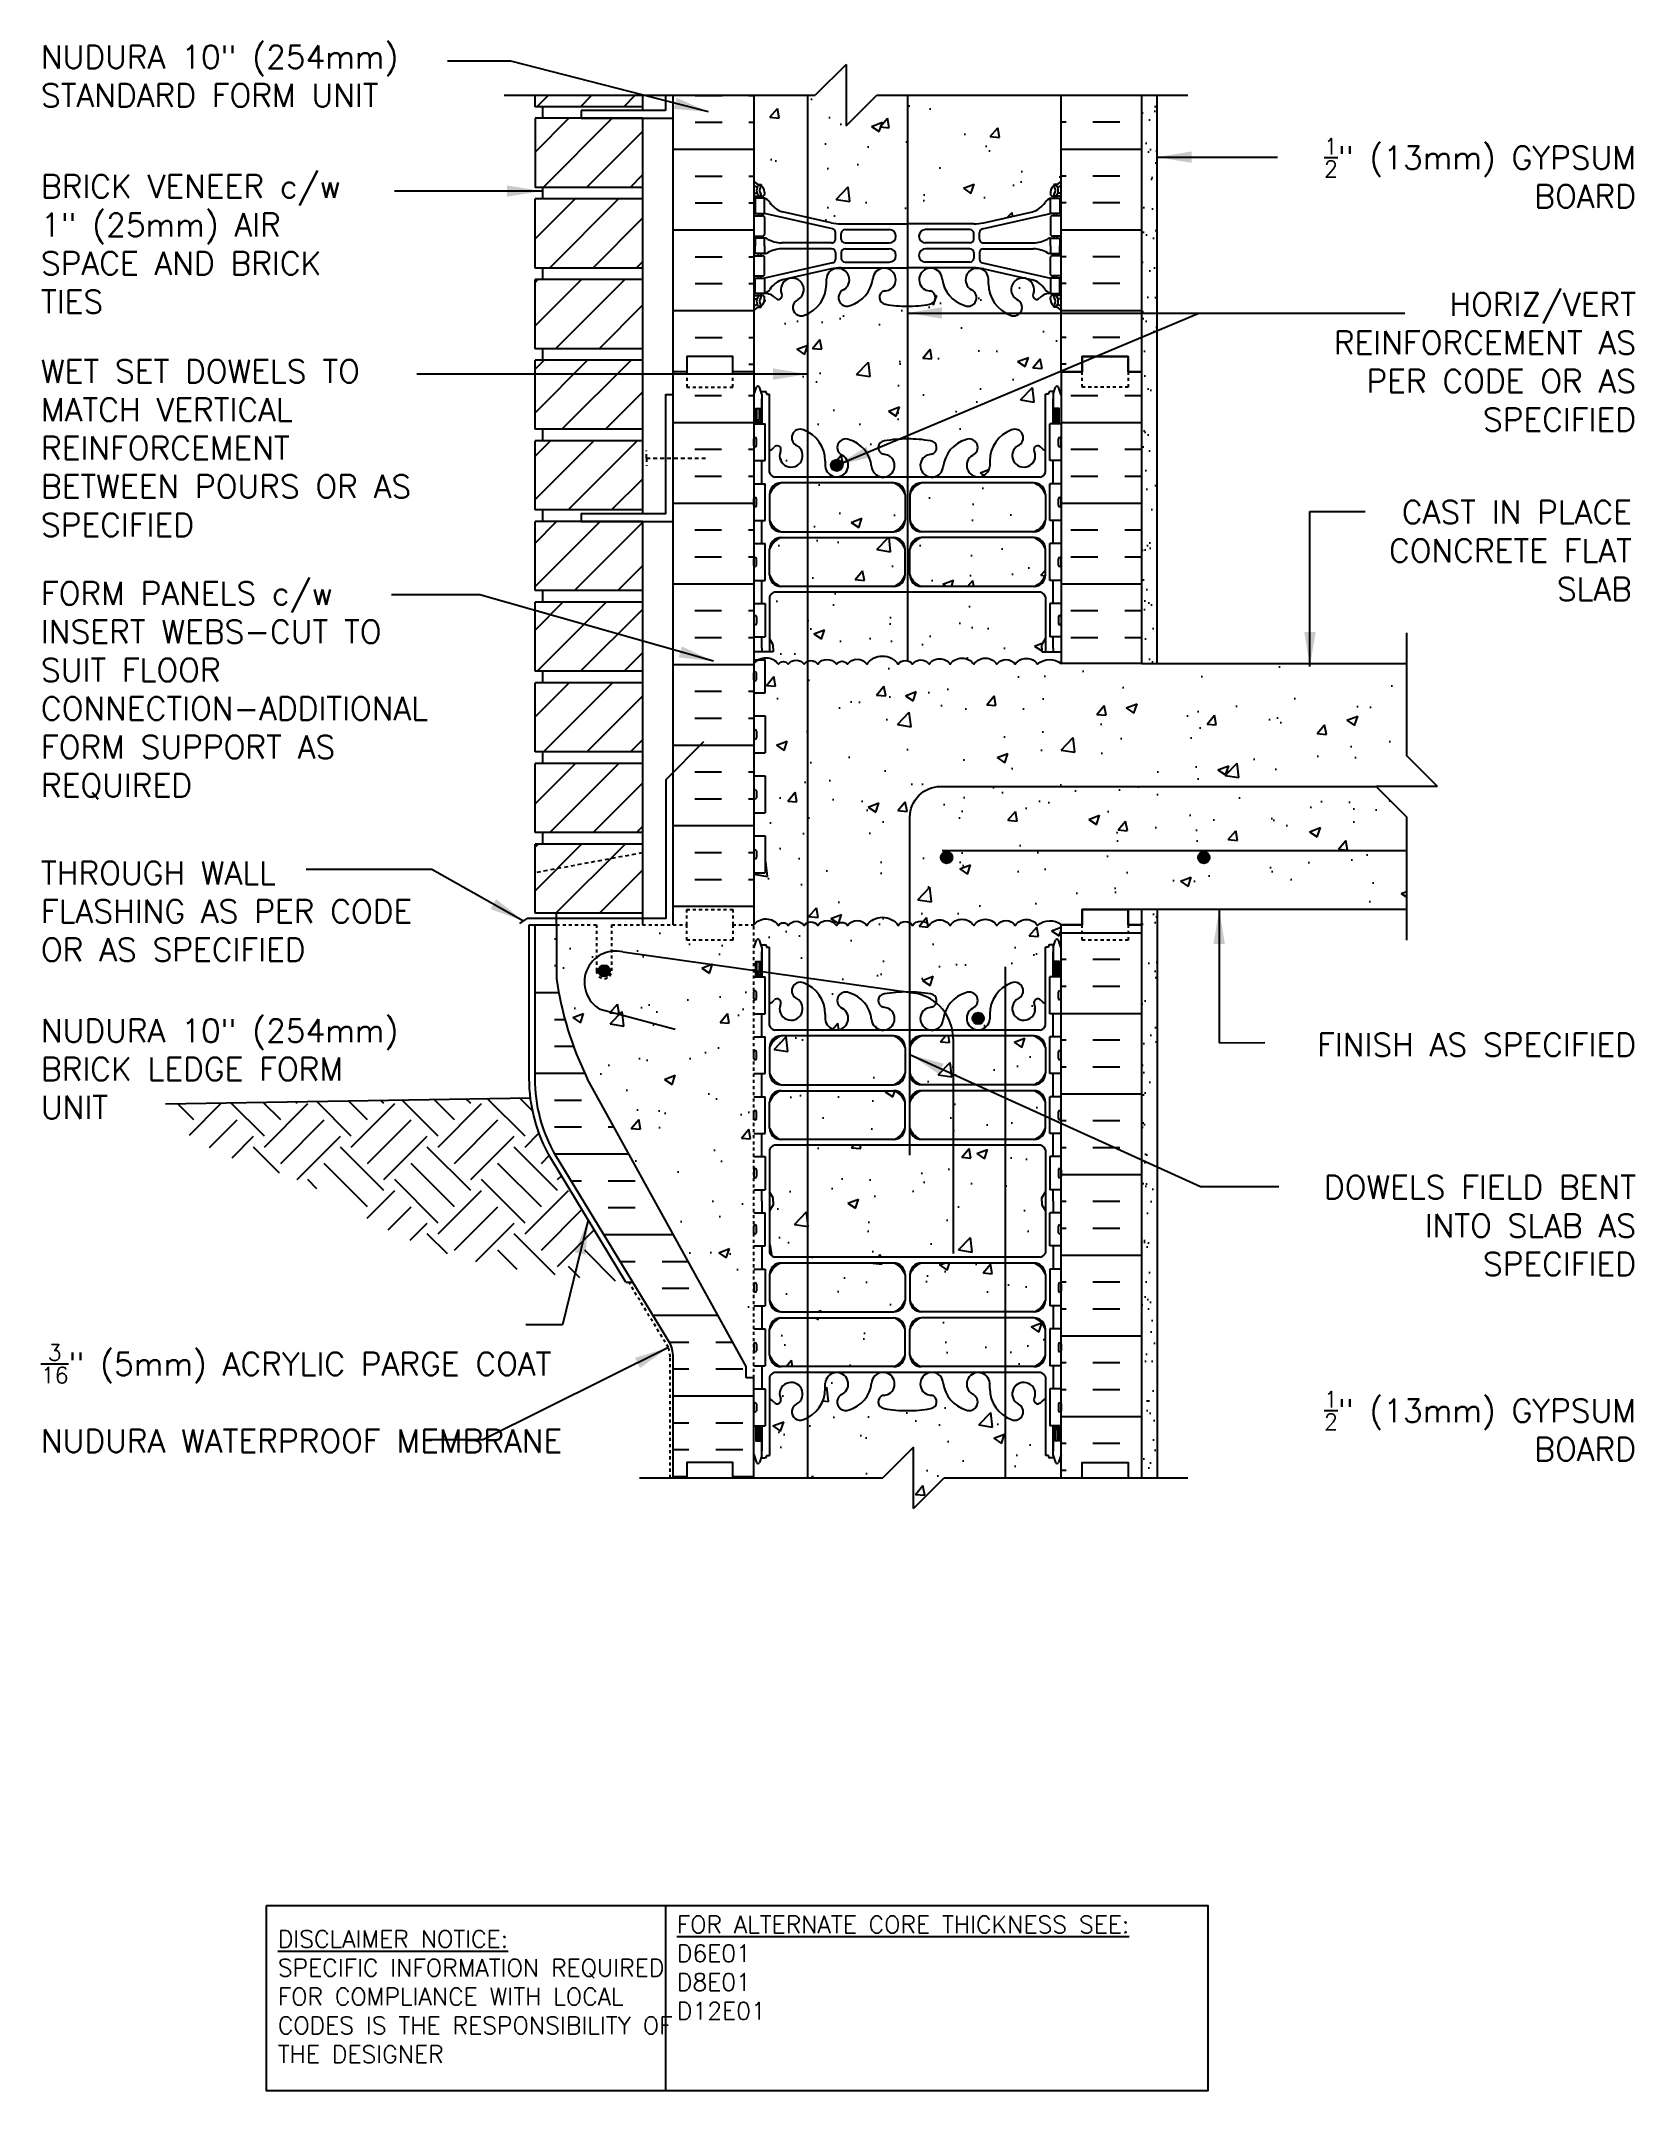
# Model space of a CAD drawing. Header units: inches. Extents: x 75 to 126.9, y 108.4 to 175.2.
import ezdxf

# ---------------------------------------------------------------- set-up
doc = ezdxf.new("R2010")
doc.units = ezdxf.units.IN
doc.header["$LTSCALE"] = 0.5
doc.header["$MEASUREMENT"] = 0
doc.linetypes.add('DASHED2', pattern=[0.375, 0.25, -0.125])
doc.linetypes.add('HIDDEN2', pattern=[0.1875, 0.125, -0.0625])
for name, color, linetype in [('HATCH', 12, 'Continuous'), ('Hidden2', 12, 'HIDDEN2'), ('line25', 2, 'Continuous'), ('LINE3', 3, 'Continuous'), ('LINE50', 5, 'Continuous'), ('LINE9', 9, 'Continuous'), ('TEXT', 4, 'Continuous'), ('Web_Edge', 9, 'Continuous')]:
    doc.layers.add(name, color=color, linetype=linetype)
doc.styles.add('DIM', font='romans.shx', dxfattribs={"width": 0.7})
doc.styles.add('ROMANS', font='romans.shx', dxfattribs={"height": 0.75})
doc.styles.get("Standard").update_dxf_attribs({"font": 'romans.shx', "height": 0.75})
doc.dimstyles.new('ext_12', dxfattribs={"dimscale": 12, "dimtxt": 0.09375, "dimasz": 0.09375, "dimexe": 0.09375, "dimexo": 0.0625, "dimgap": 0.0625, "dimtad": 1, "dimdec": 1, "dimzin": 3, "dimdsep": 46, "dimlunit": 4, "dimtxsty": 'DIM', "dimcen": 0.09, "dimdle": 0.09375, "dimclrt": 4, "dimadec": 0, "dimazin": 0, "dimtfac": 1, "dimtdec": 1, "dimtmove": 2, "dimatfit": 3, "dimfxl": 1, "dimfrac": 2, "dimtolj": 1, "dimtzin": 0, "dimarcsym": 0})

msp = doc.modelspace()

# ---------------------------------------------------------------- texts
at = {"layer": 'TEXT', "char_height": 0.75, "style": 'ROMANS'}
for s, insert, width, attachment_point in [('NUDURA 10" (254mm) STANDARD FORM UNIT', (74.969, 174.022), 13.40781, 4), ('\\A1;{\\H0.7x;\\S1/2;}" (13mm) GYPSUM BOARD', (126.896, 170.868), 12.02995, 6), ('BRICK VENEER c/w 1" (25mm) AIR SPACE AND BRICK TIES', (74.969, 168.557), 12.02995, 4), ('\\A1;HORIZ/VERT REINFORCEMENT AS PER CODE OR AS SPECIFIED', (126.896, 164.72), 12.02995, 6), ('WET SET DOWELS TO MATCH VERTICAL REINFORCEMENT BETWEEN POURS OR AS SPECIFIED', (74.969, 161.917), 13.70843, 4), ('\\A1;{\\H1x;CAST IN PLACE CONCRETE FLAT SLAB}', (126.763, 158.581), 9.23436, 6), ('FORM PANELS c/w INSERT WEBS-CUT TO SUIT FLOOR CONNECTION-ADDITIONAL FORM SUPPORT AS REQUIRED', (74.969, 154.029), 13.80582, 4), ('THROUGH WALL FLASHING AS PER CODE OR AS SPECIFIED', (74.969, 146.838), 13.80582, 4), ('NUDURA 10" (254mm) BRICK LEDGE FORM UNIT', (74.969, 141.706), 13.33386, 4), ('\\A1;FINISH AS SPECIFIED', (126.896, 142.494), 12.02995, 6), ('\\A1;DOWELS FIELD BENT INTO SLAB AS SPECIFIED ', (126.896, 136.61), 12.02995, 6), ('\\A1;{\\H0.7x;\\S3/16;}" (5mm) ACRYLIC PARGE COAT\\P\\PNUDURA WATERPROOF MEMBRANE', (74.969, 130.984), 16.03603, 4), ('\\A1;{\\H0.7x;\\S1/2;}" (13mm) GYPSUM BOARD', (126.896, 130.088), 12.02995, 6)]:
    msp.add_mtext(s, dxfattribs=dict(at, insert=insert, width=width, attachment_point=attachment_point))
at = {"layer": 'TEXT', "char_height": 0.5625, "attachment_point": 4}
for s, insert, width in [('{\\LFOR ALTERNATE CORE THICKNESS SEE:\\P}D6E01\\PD8E01\\PD12E01', (95.671, 112.456), 23.33295), ('{\\LDISCLAIMER NOTICE:}\\PSPECIFIC INFORMATION REQUIRED FOR COMPLIANCE WITH LOCAL CODES IS THE RESPONSIBILITY OF THE DESIGNER', (82.679, 111.516), 14.00235)]:
    msp.add_mtext(s, dxfattribs=dict(at, insert=insert, width=width))

# ---------------------------------------------------------------- hatches: boundary and pattern name
at = {"layer": 'HATCH'}
h = msp.add_hatch(dxfattribs=at)
h.set_pattern_fill('AR-CONC', color=256, scale=0.5)
h.paths.add_polyline_path([(118.433, 150.901), (120.433, 150.901), (119.433, 151.901), (119.433, 154.901), (110.803, 154.901), (108.178, 154.901, 0.370317), (107.416, 154.881, 0.520567), (106.685, 154.881, 0.520567), (106.092, 154.881, 0.520567), (105.335, 154.881, 0.520567), (104.568, 154.881, 0.520567), (103.88, 154.881, 0.520567), (103.344, 154.881, 0.520567), (102.874, 154.881, 0.520567), (101.854, 154.881, 0.520567), (101.23, 154.881, 0.520567), (100.863, 154.881, 0.520567), (100.258, 154.881, 0.520567), (99.813, 154.881, 0.520567), (99.298, 154.881, 0.520567), (98.976, 154.881, 0.388951), (98.322, 155.026), (98.543, 155.026), (98.543, 153.946), (98.178, 153.946), (98.178, 153.196), (98.543, 153.196), (98.543, 151.996), (98.178, 151.996), (98.178, 151.246), (98.543, 151.246), (98.543, 150.046), (98.178, 150.046), (98.178, 149.296), (98.543, 149.296), (98.543, 148.096), (98.178, 148.096), (98.178, 146.401, -0.504816), (98.976, 146.381, -0.520567), (99.298, 146.381, -0.520567), (99.813, 146.381, -0.520567), (100.258, 146.381, -0.520567), (100.863, 146.381, -0.520567), (101.23, 146.381, -0.520567), (101.854, 146.381, -0.520567), (102.874, 146.381, -0.520567), (103.344, 146.381, -0.520567), (103.88, 146.381, -0.520567), (104.568, 146.381, -0.520567), (105.335, 146.381, -0.520567), (106.092, 146.381, -0.520567), (106.685, 146.381, -0.520567), (107.416, 146.381, -0.370317), (108.178, 146.401), (108.866, 146.401), (108.866, 146.901), (110.366, 146.901), (119.433, 146.901), (119.433, 149.901)])
h.paths.add_polyline_path([(107.668, 130.967, 0.108935), (107.515, 130.854, -0.8344), (107.304, 130.979), (107.316, 131.001, 2.155404), (106.777, 130.806, -1), (106.563, 130.295, -0.311223), (105.854, 131.311), (105.855, 131.476, 1.661382), (105.294, 131.124, -1), (105.08, 130.612, -0.30095), (104.344, 131.485, 1.661382), (103.783, 131.132, 0.055617), (103.962, 131.086, -0.843243), (103.928, 130.654, -0.049932), (103.178, 130.59, -0.049932), (102.428, 130.654, -0.843243), (102.394, 131.086, 0.055617), (102.573, 131.132, 1.661382), (102.012, 131.485, -0.30095), (101.276, 130.612, -1), (101.062, 131.124, 1.661382), (100.501, 131.476), (100.502, 131.311, -0.311223), (99.793, 130.295, -1), (99.579, 130.806, 2.155404), (99.041, 131.001), (99.052, 130.979, -0.834375), (98.841, 130.854, 0.108938), (98.688, 130.967), (98.688, 129.13), (98.588, 129.13), (98.588, 129.1, -0.414214), (98.538, 129.05), (98.412, 129.05), (98.363, 128.9, -0.6), (98.263, 128.9), (98.178, 129.161), (98.178, 128.401), (102.376, 128.401), (103.376, 129.401), (103.376, 127.401), (104.376, 128.401), (108.178, 128.401), (108.178, 129.161), (108.093, 128.9, -0.6), (107.993, 128.9), (107.944, 129.05), (107.818, 129.05, -0.414214), (107.768, 129.1), (107.768, 129.13), (107.668, 129.13)])
h.paths.add_polyline_path([(107.668, 139.075, 0.268138), (107.507, 139.223), (98.849, 139.223, 0.268156), (98.688, 139.075), (98.688, 137.713), (98.808, 137.513), (98.808, 137.401), (98.808, 137.289), (98.688, 137.089), (98.688, 135.727, 0.268156), (98.849, 135.579), (107.507, 135.579, 0.268138), (107.668, 135.727), (107.668, 137.089), (107.548, 137.289), (107.548, 137.401), (107.548, 137.513), (107.668, 137.713)])
h.paths.add_polyline_path([(102.727, 133.61), (99.063, 133.61, 0.225652), (98.688, 133.235), (98.688, 132.394, 0.225652), (99.063, 132.019), (102.727, 132.019, 0.225652), (103.102, 132.394), (103.102, 133.235, 0.225652)])
h.paths.add_polyline_path([(103.102, 134.176), (103.102, 135.017, 0.225652), (102.727, 135.392), (99.063, 135.392, 0.225652), (98.688, 135.017), (98.688, 134.176, 0.225652), (99.063, 133.801), (102.727, 133.801, 0.225652)])
h.paths.add_polyline_path([(107.668, 135.017, 0.225652), (107.293, 135.392), (103.629, 135.392, 0.225652), (103.254, 135.017), (103.254, 134.176, 0.225652), (103.629, 133.801), (107.293, 133.801, 0.225652), (107.668, 134.176)])
h.paths.add_polyline_path([(107.668, 133.235, 0.225652), (107.293, 133.61), (103.629, 133.61, 0.225652), (103.254, 133.235), (103.254, 132.394, 0.225652), (103.629, 132.019), (107.293, 132.019, 0.225652), (107.668, 132.394)])
h.paths.add_polyline_path([(103.102, 140.626, 0.225652), (102.727, 141.001), (99.063, 141.001, 0.225652), (98.688, 140.626), (98.688, 139.786, 0.225652), (99.063, 139.411), (102.727, 139.411, 0.225652), (103.102, 139.786)])
h.paths.add_polyline_path([(103.102, 142.408, 0.225652), (102.727, 142.783), (99.063, 142.783, 0.225652), (98.688, 142.408), (98.688, 141.567, 0.225652), (99.063, 141.192), (102.727, 141.192, 0.225652), (103.102, 141.567)])
h.paths.add_polyline_path([(107.668, 142.408, 0.225652), (107.293, 142.783), (103.629, 142.783, 0.225652), (103.254, 142.408), (103.254, 141.567, 0.225652), (103.629, 141.192), (107.293, 141.192, 0.225652), (107.668, 141.567)])
h.paths.add_polyline_path([(107.668, 140.626, 0.225652), (107.293, 141.001), (103.629, 141.001, 0.225652), (103.254, 140.626), (103.254, 139.786, 0.225652), (103.629, 139.411), (107.293, 139.411, 0.225652), (107.668, 139.786)])
h.paths.add_polyline_path([(107.668, 145.672), (107.768, 145.672), (107.768, 145.702, -0.414214), (107.818, 145.752), (107.944, 145.752), (107.993, 145.902, -0.6), (108.093, 145.902), (108.178, 145.642), (108.178, 146.401, 0.370317), (107.416, 146.381, 0.520567), (106.685, 146.381, 0.520567), (106.092, 146.381, 0.520567), (105.335, 146.381, 0.520567), (104.568, 146.381, 0.520567), (103.88, 146.381, 0.520567), (103.344, 146.381, 0.520567), (102.874, 146.381, 0.520567), (101.854, 146.381, 0.520567), (101.23, 146.381, 0.520567), (100.863, 146.381, 0.520567), (100.258, 146.381, 0.520567), (99.813, 146.381, 0.520567), (99.298, 146.381, 0.520567), (98.976, 146.381, 0.504816), (98.178, 146.401), (98.178, 145.642), (98.263, 145.902, -0.6), (98.363, 145.902), (98.412, 145.752), (98.538, 145.752, -0.414214), (98.588, 145.702), (98.588, 145.672), (98.688, 145.672), (98.688, 143.835, 0.108933), (98.841, 143.948, -0.8344), (99.052, 143.823), (99.041, 143.801, 2.155404), (99.579, 143.996, -1), (99.793, 144.507, -0.311223), (100.502, 143.491), (100.501, 143.326, 1.661382), (101.062, 143.679, -1), (101.276, 144.19, -0.30095), (102.012, 143.318, 1.661382), (102.573, 143.67, 0.055617), (102.394, 143.716, -0.843243), (102.428, 144.148, -0.049932), (103.178, 144.213, -0.049932), (103.928, 144.148, -0.843243), (103.962, 143.716, 0.055617), (103.783, 143.67, 1.661382), (104.344, 143.318, -0.30095), (105.08, 144.19, -1), (105.294, 143.679, 1.661382), (105.855, 143.326), (105.854, 143.491, -0.311223), (106.563, 144.507, -1), (106.777, 143.996, 2.155404), (107.316, 143.801), (107.304, 143.823, -0.834375), (107.515, 143.948, 0.10894), (107.668, 143.835)])
h.paths.add_polyline_path([(107.668, 157.075, 0.268138), (107.507, 157.223), (98.849, 157.223, 0.268156), (98.688, 157.075), (98.688, 155.713), (98.808, 155.513), (98.808, 155.401), (98.808, 155.281), (98.178, 155.281), (98.178, 155.026), (98.322, 155.026, -0.388951), (98.976, 154.881, -0.520567), (99.298, 154.881, -0.520567), (99.813, 154.881, -0.520567), (100.258, 154.881, -0.520567), (100.863, 154.881, -0.520567), (101.23, 154.881, -0.520567), (101.854, 154.881, -0.520567), (102.874, 154.881, -0.520567), (103.344, 154.881, -0.520567), (103.88, 154.881, -0.520567), (104.568, 154.881, -0.520567), (105.335, 154.881, -0.520567), (106.092, 154.881, -0.520567), (106.685, 154.881, -0.520567), (107.416, 154.881, -0.370317), (108.178, 154.901), (108.178, 155.281), (107.548, 155.281), (107.548, 155.401), (107.548, 155.513), (107.668, 155.713)])
h.paths.add_polyline_path([(103.102, 158.626, 0.225652), (102.727, 159.001), (99.063, 159.001, 0.225652), (98.688, 158.626), (98.688, 157.786, 0.225652), (99.063, 157.411), (102.727, 157.411, 0.225652), (103.102, 157.786)])
h.paths.add_polyline_path([(103.102, 160.408, 0.225652), (102.727, 160.783), (99.063, 160.783, 0.225652), (98.688, 160.408), (98.688, 159.567, 0.225652), (99.063, 159.192), (102.727, 159.192, 0.225652), (103.102, 159.567)])
h.paths.add_polyline_path([(107.668, 160.408, 0.225652), (107.293, 160.783), (103.629, 160.783, 0.225652), (103.254, 160.408), (103.254, 159.567, 0.225652), (103.629, 159.192), (107.293, 159.192, 0.225652), (107.668, 159.567)])
h.paths.add_polyline_path([(107.668, 158.626, 0.225652), (107.293, 159.001), (103.629, 159.001, 0.225652), (103.254, 158.626), (103.254, 157.786, 0.225652), (103.629, 157.411), (107.293, 157.411, 0.225652), (107.668, 157.786)])
h.paths.add_polyline_path([(107.668, 163.672), (107.768, 163.672), (107.768, 163.702, -0.414214), (107.818, 163.752), (107.944, 163.752), (107.993, 163.902, -0.6), (108.093, 163.902), (108.178, 163.642), (108.178, 164.401), (108.178, 166.401, 0.08841), (108.032, 166.498), (107.942, 166.498), (107.942, 166.54, -0.249069), (107.832, 166.747), (107.832, 166.815, -0.414214), (107.895, 166.877), (107.942, 166.877), (107.942, 166.947), (107.837, 166.947, 0.231736), (107.479, 166.796, -0.8344), (107.268, 166.922), (107.28, 166.943, 2.155404), (106.741, 166.749, -1), (106.527, 166.238, -0.311223), (105.818, 167.254), (105.819, 167.419, 1.661382), (105.258, 167.066, -1), (105.044, 166.555, -0.30095), (104.308, 167.427, 1.661382), (103.747, 167.074, 0.055617), (103.926, 167.029, -0.843243), (103.892, 166.596, -0.047544), (103.178, 166.532, -0.047544), (102.464, 166.596, -0.843243), (102.43, 167.029, 0.055617), (102.609, 167.074, 1.661382), (102.048, 167.427, -0.30095), (101.312, 166.555, -1), (101.098, 167.066, 1.661382), (100.537, 167.419), (100.538, 167.254, -0.311223), (99.829, 166.238, -1), (99.615, 166.749, 2.155404), (99.077, 166.943), (99.088, 166.922, -0.834375), (98.877, 166.796, 0.23174), (98.519, 166.947), (98.414, 166.947), (98.414, 166.877), (98.462, 166.877, -0.414214), (98.524, 166.815), (98.524, 166.747, -0.249069), (98.414, 166.54), (98.414, 166.498), (98.324, 166.498, 0.088416), (98.178, 166.401), (98.178, 164.401), (98.178, 163.642), (98.263, 163.902, -0.6), (98.363, 163.902), (98.412, 163.752), (98.538, 163.752, -0.414214), (98.588, 163.702), (98.588, 163.672), (98.688, 163.672), (98.688, 161.835, 0.108933), (98.841, 161.948, -0.8344), (99.052, 161.823), (99.041, 161.801, 2.155404), (99.579, 161.996, -1), (99.793, 162.507, -0.311223), (100.502, 161.491), (100.501, 161.326, 1.661382), (101.062, 161.679, -1), (101.276, 162.19, -0.30095), (102.012, 161.318, 1.661382), (102.573, 161.67, 0.055617), (102.394, 161.716, -0.843243), (102.428, 162.148, -0.049932), (103.178, 162.213, -0.049932), (103.928, 162.148, -0.843243), (103.962, 161.716, 0.055617), (103.783, 161.67, 1.661382), (104.344, 161.318, -0.30095), (105.08, 162.19, -1), (105.294, 161.679, 1.661382), (105.855, 161.326), (105.854, 161.491, -0.311223), (106.563, 162.507, -1), (106.777, 161.996, 2.155404), (107.316, 161.801), (107.304, 161.823, -0.834375), (107.515, 161.948, 0.10894), (107.668, 161.835)])
h.paths.add_polyline_path([(108.178, 173.401), (102.178, 173.401), (101.178, 172.401), (101.178, 174.401), (100.178, 173.401), (98.178, 173.401), (98.178, 170.593, 0.088416), (98.324, 170.496), (98.414, 170.496), (98.414, 170.454, -0.249069), (98.524, 170.247), (98.524, 170.18, -0.414214), (98.462, 170.117), (98.414, 170.117), (98.414, 170.047), (98.519, 170.047, -0.155529), (98.695, 169.913, 0.180914), (99.113, 169.602), (100.693, 169.249, 0.054974), (101.02, 169.213), (103.178, 169.213), (105.336, 169.213, 0.054974), (105.663, 169.249), (107.244, 169.602, 0.180914), (107.661, 169.913, -0.155529), (107.837, 170.047), (107.942, 170.047), (107.942, 170.117), (107.895, 170.117, -0.414214), (107.832, 170.18), (107.832, 170.247, -0.249069), (107.942, 170.454), (107.942, 170.496), (108.032, 170.496, 0.08841), (108.178, 170.593)])
h.paths.add_polyline_path([(98.178, 146.401), (97.491, 146.401), (97.491, 145.901), (95.991, 145.901), (95.991, 146.401), (95.553, 146.401), (93.553, 146.401), (93.553, 144.901, -1), (93.053, 144.901), (93.053, 146.401), (91.753, 146.401), (91.753, 144.651, 0.079579), (92.753, 141.401), (97.928, 132.026), (97.928, 131.651), (98.178, 131.651)])
h = msp.add_hatch(dxfattribs=at)
h.set_pattern_fill('ANSI31', color=256, scale=8, style=0)
h.set_pattern_definition([(45, (92.1293, 152.8277), (-0.707107, 0.707107), [])])
h.paths.add_polyline_path([(94.553, 154.276), (91.053, 154.276), (91.053, 152.026), (94.553, 152.026)])
h.paths.add_polyline_path([(94.553, 173.401), (91.053, 173.401), (91.053, 173.026), (94.553, 173.026)])
h.paths.add_polyline_path([(94.553, 149.026), (91.053, 149.026), (91.053, 146.776), (94.553, 146.776)])
h.paths.add_polyline_path([(94.553, 172.651), (92.553, 172.651), (91.053, 172.651), (91.053, 170.401), (94.553, 170.401)])
h.paths.add_polyline_path([(94.553, 170.026), (91.053, 170.026), (91.053, 167.776), (94.553, 167.776)])
h.paths.add_polyline_path([(94.553, 159.526), (91.053, 159.526), (91.053, 157.276), (94.553, 157.276)])
h.paths.add_polyline_path([(94.553, 162.151), (91.053, 162.151), (91.053, 159.901), (94.553, 159.901)])
h.paths.add_polyline_path([(94.553, 164.776), (91.053, 164.776), (91.053, 162.526), (94.553, 162.526)])
h.paths.add_polyline_path([(94.553, 167.401), (91.053, 167.401), (91.053, 165.151), (94.553, 165.151)])
h.paths.add_polyline_path([(94.553, 151.651), (91.053, 151.651), (91.053, 149.401), (94.553, 149.401)])
h.paths.add_polyline_path([(94.553, 156.901), (91.053, 156.901), (91.053, 154.651), (94.553, 154.651)])
h = msp.add_hatch(dxfattribs=at)
h.set_pattern_fill('INSUL', color=256, scale=7, style=0)
h.set_pattern_definition([(0, (-2827.9834, -232.6084), (0, 2.625), []), (0, (-2827.9834, -231.7334), (0, 2.625), [0.875, -0.875]), (0, (-2827.9834, -230.8584), (0, 2.625), [0.875, -0.875])])
h.paths.add_polyline_path([(98.178, 173.401), (95.553, 173.401), (95.553, 164.401), (95.991, 164.401), (95.991, 164.901), (97.491, 164.901), (97.491, 164.401), (98.178, 164.401)])
h = msp.add_hatch(dxfattribs=at)
h.set_pattern_fill('INSUL', color=256, scale=7, style=0)
h.set_pattern_definition([(180, (3034.3397, -232.6084), (0, 2.625), []), (180, (3034.3397, -231.7334), (0, 2.625), [0.875, -0.875]), (180, (3034.3397, -230.8584), (0, 2.625), [0.875, -0.875])])
h.paths.add_polyline_path([(110.803, 173.401), (108.178, 173.401), (108.178, 164.401), (108.866, 164.401), (108.866, 164.901), (110.366, 164.901), (110.366, 164.401), (110.803, 164.401)])
h = msp.add_hatch(dxfattribs=at)
h.set_pattern_fill('AR-SAND', color=256, scale=0.5, style=0)
h.set_pattern_definition([(37.5, (100.74064, 146.9011), (-0.031497, 0.963412), [0, -0.76, 0, -0.85, 0, -0.8125]), (7.5, (100.7406, 146.9011), (0.88489, 1.411073), [0, -0.41, 0, -0.685, 0, -0.2625]), (327.5, (100.1256, 146.9011), (1.55707, 0.00283), [0, -0.25, 0, -0.9, 0, -1.175]), (317.5, (100.1256, 146.9011), (1.503063, 0.43884), [0, -0.125, 0, -0.59, 0, -0.675])])
h.paths.add_polyline_path([(110.803, 154.901), (111.303, 154.901), (111.303, 173.401), (110.803, 173.401)])
h = msp.add_hatch(dxfattribs=at)
h.set_pattern_fill('INSUL', color=256, scale=7, style=0)
h.paths.add_polyline_path([(110.803, 164.401), (110.366, 164.401), (110.366, 163.901), (108.866, 163.901), (108.866, 164.401), (108.178, 164.401), (108.178, 154.901), (110.803, 154.901)])
h.paths.add_polyline_path([(98.178, 164.401), (97.491, 164.401), (97.491, 163.901), (95.991, 163.901), (95.991, 164.401), (95.553, 164.401), (95.553, 146.401), (95.991, 146.401), (95.991, 146.901), (97.491, 146.901), (97.491, 146.401), (98.178, 146.401), (98.178, 148.096)])
h = msp.add_hatch(dxfattribs=at)
h.set_pattern_fill('INSUL', color=256, scale=7, style=0)
h.set_pattern_definition([(180, (3034.3397, -268.6084), (0, 2.625), []), (180, (3034.3397, -267.7334), (0, 2.625), [0.875, -0.875]), (180, (3034.3397, -266.8584), (0, 2.625), [0.875, -0.875])])
h.paths.add_polyline_path([(110.803, 128.401), (110.366, 128.401), (110.366, 128.901), (108.866, 128.901), (108.866, 128.401), (108.178, 128.401), (108.178, 146.401), (108.866, 146.401), (108.866, 146.901), (110.366, 146.901), (110.366, 146.401), (110.803, 146.401)])
h = msp.add_hatch(dxfattribs=at)
h.set_pattern_fill('AR-SAND', color=256, scale=0.5, style=0)
h.set_pattern_definition([(37.5, (111.2565, 149.0647), (-0.031497, 0.963412), [0, -0.76, 0, -0.85, 0, -0.8125]), (7.5, (111.2565, 149.0647), (0.88489, 1.41107), [0, -0.41, 0, -0.685, 0, -0.2625]), (327.5, (110.6415, 149.0647), (1.55707, 0.00283), [0, -0.25, 0, -0.9, 0, -1.175]), (317.5, (110.6415, 149.0647), (1.50306, 0.43884), [0, -0.125, 0, -0.59, 0, -0.675])])
h.paths.add_polyline_path([(111.303, 146.901), (110.803, 146.901), (110.803, 146.401), (110.803, 145.981), (111.303, 145.981)])
h.paths.add_polyline_path([(111.303, 140.967), (110.803, 140.967), (110.803, 128.402), (111.303, 128.402)])
h.paths.add_polyline_path([(111.303, 145.901), (110.803, 145.901), (110.803, 140.967), (111.303, 140.967)])
h = msp.add_hatch(dxfattribs=at)
h.set_pattern_fill('INSUL', color=256, scale=7, style=0)
h.set_pattern_definition([(0, (-2904.3126, -294.1812), (0, 2.625), []), (0, (-2904.3126, -293.3062), (0, 2.625), [0.875, -0.875]), (0, (-2904.3126, -292.4312), (0, 2.625), [0.875, -0.875])])
h.paths.add_polyline_path([(92.753, 141.401, -0.079579), (91.753, 144.651), (91.753, 146.401), (91.053, 146.401), (91.053, 141.401, 0.131652), (91.723, 138.901), (95.461, 132.751, -0.10438), (95.553, 132.276), (95.553, 128.401), (95.991, 128.401), (95.991, 128.901), (97.491, 128.901), (97.491, 128.401), (98.178, 128.401), (98.178, 131.651), (97.928, 131.651), (97.928, 132.026)])
h = msp.add_hatch(dxfattribs=at)
h.set_pattern_fill('EARTH', color=256, scale=8, angle=45, style=0)
h.set_pattern_definition([(45, (-12.8643, 61.7362), (2e-16, 2.828427), [2, -2]), (45, (-13.3946, 62.2665), (2e-16, 2.828427), [2, -2]), (45, (-13.925, 62.7968), (2e-16, 2.828427), [2, -2]), (135, (-13.925, 63.1504), (-2.828427, 4e-16), [2, -2]), (135, (-13.3946, 63.6807), (-2.828427, 4e-16), [2, -2]), (135, (-12.8643, 64.211), (-2.828427, 4e-16), [2, -2])])
h.paths.add_polyline_path([(91.562, 138.806, -0.100997), (90.904, 140.773), (87.327, 140.713), (82.864, 138.276), (82.995, 138.232), (83.207, 138.153), (83.421, 138.066), (83.636, 137.968), (83.853, 137.862), (84.07, 137.749), (84.287, 137.629), (84.503, 137.505), (84.719, 137.378), (84.932, 137.249), (85.143, 137.119), (85.353, 136.991), (85.565, 136.862), (85.787, 136.732), (86.024, 136.6), (86.282, 136.465), (86.567, 136.326), (86.886, 136.18), (87.244, 136.029), (87.65, 135.87), (88.129, 135.706), (88.706, 135.539), (89.409, 135.374), (90.265, 135.212), (91.299, 135.056), (92.54, 134.908), (94.013, 134.773)])
h.paths.add_polyline_path([(87.327, 140.713), (78.61, 140.568), (78.789, 140.393), (78.971, 140.222), (79.154, 140.058), (79.34, 139.9), (79.529, 139.75), (79.72, 139.607), (79.913, 139.472), (80.109, 139.347), (80.307, 139.23), (80.508, 139.123), (80.711, 139.024), (80.915, 138.932), (81.121, 138.846), (81.327, 138.767), (81.534, 138.694), (81.742, 138.625), (81.95, 138.56), (82.157, 138.497), (82.366, 138.434), (82.575, 138.371), (82.784, 138.304), (82.864, 138.276)])
at = {"layer": 'LINE3'}
for points in [[(100.688, 161.354, 1), (101.063, 161.354, 1)], [(104.64, 148.588, 1), (104.265, 148.588, 1)], [(113.015, 148.588, 1), (112.64, 148.588, 1)], [(93.116, 144.901, 1), (93.491, 144.901, 1)], [(105.294, 143.354, 1), (105.669, 143.354, 1)]]:
    msp.add_hatch(color=256, dxfattribs=at).paths.add_polyline_path(points)

# ---------------------------------------------------------------- linework, layer by layer
at = {"layer": 'HATCH'}
for points in [[(98.178, 154.901, -0.504816), (98.976, 154.881, -0.520567), (99.298, 154.881, -0.520567), (99.813, 154.881, -0.520567), (100.258, 154.881, -0.520567), (100.863, 154.881, -0.520567), (101.23, 154.881, -0.520567), (101.854, 154.881, -0.520567), (102.874, 154.881, -0.520567), (103.344, 154.881, -0.520567), (103.88, 154.881, -0.520567), (104.568, 154.881, -0.520567), (105.335, 154.881, -0.520567), (106.092, 154.881, -0.520567), (106.685, 154.881, -0.520567), (107.416, 154.881, -0.370317), (108.178, 154.901)], [(98.178, 146.401, -0.504816), (98.976, 146.381, -0.520567), (99.298, 146.381, -0.520567), (99.813, 146.381, -0.520567), (100.258, 146.381, -0.520567), (100.863, 146.381, -0.520567), (101.23, 146.381, -0.520567), (101.854, 146.381, -0.520567), (102.874, 146.381, -0.520567), (103.344, 146.381, -0.520567), (103.88, 146.381, -0.520567), (104.568, 146.381, -0.520567), (105.335, 146.381, -0.520567), (106.092, 146.381, -0.520567), (106.685, 146.381, -0.520567), (107.416, 146.381, -0.370317), (108.178, 146.401)]]:
    msp.add_lwpolyline(points, format="xyb", dxfattribs=at)
at = {"layer": 'Hidden2'}
for p, q in [((91.753, 146.401), (93.053, 146.401)), ((93.053, 146.401), (93.053, 144.901)), ((93.553, 144.901), (93.553, 146.401)), ((93.553, 146.401), (95.553, 146.401)), ((98.178, 131.651), (98.178, 146.401))]:
    msp.add_line(p, q, dxfattribs=at)
msp.add_lwpolyline([(95.553, 146.401), (95.991, 146.401), (95.991, 146.901), (97.491, 146.901), (97.491, 146.401), (98.178, 146.401)], dxfattribs=at)
msp.add_arc((93.303, 144.901), 0.25, 180, 0, dxfattribs=at)
at = {"layer": 'line25'}
for p, q in [((91.053, 173.026), (91.053, 173.401)), ((94.553, 173.026), (91.053, 173.026)), ((91.303, 172.651), (91.303, 173.026)), ((94.553, 173.401), (94.553, 172.901)), ((98.178, 173.401), (98.178, 164.401)), ((108.178, 164.401), (108.178, 173.401)), ((94.553, 172.651), (91.053, 172.651)), ((91.053, 172.651), (91.053, 170.401)), ((94.553, 172.651), (94.553, 159.776)), ((94.553, 170.401), (91.053, 170.401)), ((91.303, 170.026), (91.303, 170.401)), ((94.553, 170.026), (91.053, 170.026)), ((91.053, 167.776), (91.053, 170.026)), ((94.553, 167.776), (91.053, 167.776)), ((91.303, 167.401), (91.303, 167.776)), ((94.553, 167.401), (91.053, 167.401)), ((91.053, 165.151), (91.053, 167.401)), ((94.553, 165.151), (91.053, 165.151)), ((91.303, 164.776), (91.303, 165.151)), ((94.553, 164.776), (91.053, 164.776)), ((91.053, 162.526), (91.053, 164.776)), ((98.178, 164.401), (98.178, 146.401)), ((108.178, 164.401), (108.178, 154.901)), ((94.553, 162.526), (91.053, 162.526)), ((94.553, 162.151), (91.053, 162.151)), ((91.053, 159.901), (91.053, 162.151)), ((91.303, 162.151), (91.303, 162.526)), ((98.178, 162.706), (98.543, 162.706)), ((98.543, 161.506), (98.543, 162.706)), ((108.178, 162.706), (107.813, 162.706)), ((107.813, 161.506), (107.813, 162.706)), ((98.178, 161.506), (98.543, 161.506)), ((108.178, 161.506), (107.813, 161.506)), ((98.178, 160.756), (98.543, 160.756)), ((98.543, 159.556), (98.543, 160.756)), ((108.178, 160.756), (107.813, 160.756)), ((107.813, 159.556), (107.813, 160.756)), ((94.553, 159.901), (91.053, 159.901)), ((94.553, 159.526), (91.053, 159.526)), ((91.053, 157.276), (91.053, 159.526)), ((91.303, 159.526), (91.303, 159.901)), ((94.553, 159.526), (94.553, 146.401)), ((98.178, 159.556), (98.543, 159.556)), ((108.178, 159.556), (107.813, 159.556)), ((98.178, 158.806), (98.543, 158.806)), ((98.543, 157.606), (98.543, 158.806)), ((108.178, 158.806), (107.813, 158.806)), ((107.813, 157.606), (107.813, 158.806)), ((98.178, 157.606), (98.543, 157.606)), ((108.178, 157.606), (107.813, 157.606)), ((94.553, 157.276), (91.053, 157.276)), ((94.553, 156.901), (91.053, 156.901)), ((91.053, 154.651), (91.053, 156.901)), ((91.303, 156.901), (91.303, 157.276)), ((98.178, 156.856), (98.543, 156.856)), ((98.543, 156.856), (98.543, 155.776)), ((108.178, 156.856), (107.813, 156.856)), ((107.813, 156.856), (107.813, 155.776)), ((98.178, 155.776), (98.543, 155.776)), ((108.178, 155.776), (107.813, 155.776)), ((98.178, 155.026), (98.543, 155.026)), ((98.543, 153.946), (98.543, 155.026)), ((110.803, 154.901), (108.178, 154.901)), ((94.553, 154.651), (91.053, 154.651)), ((94.553, 154.276), (91.053, 154.276)), ((91.053, 152.026), (91.053, 154.276)), ((91.303, 154.276), (91.303, 154.651)), ((98.178, 153.946), (98.543, 153.946)), ((98.178, 153.196), (98.543, 153.196)), ((98.543, 153.196), (98.543, 151.996)), ((94.553, 152.026), (91.053, 152.026)), ((94.553, 151.651), (91.053, 151.651)), ((91.053, 149.401), (91.053, 151.651)), ((91.303, 151.651), (91.303, 152.026)), ((98.178, 151.996), (98.543, 151.996)), ((98.178, 151.246), (98.543, 151.246)), ((98.543, 151.246), (98.543, 150.046)), ((98.178, 150.046), (98.543, 150.046)), ((94.553, 149.401), (91.053, 149.401)), ((94.553, 149.026), (91.053, 149.026)), ((91.053, 146.776), (91.053, 149.026)), ((91.303, 149.026), (91.303, 149.401)), ((98.178, 149.296), (98.543, 149.296)), ((98.543, 149.296), (98.543, 148.096)), ((98.178, 148.096), (98.178, 146.401)), ((98.178, 148.096), (98.543, 148.096)), ((94.553, 146.776), (91.053, 146.776)), ((91.753, 146.401), (91.753, 146.776)), ((91.753, 146.401), (91.753, 144.651)), ((108.178, 128.401), (108.178, 146.401)), ((98.178, 144.706), (98.543, 144.706)), ((98.543, 143.506), (98.543, 144.706)), ((108.178, 144.706), (107.813, 144.706)), ((107.813, 143.506), (107.813, 144.706)), ((98.178, 143.506), (98.543, 143.506)), ((108.178, 143.506), (107.813, 143.506)), ((98.178, 142.756), (98.543, 142.756)), ((98.543, 141.556), (98.543, 142.756)), ((108.178, 142.756), (107.813, 142.756)), ((107.813, 141.556), (107.813, 142.756)), ((98.178, 141.556), (98.543, 141.556)), ((108.178, 141.556), (107.813, 141.556)), ((97.928, 132.026), (92.753, 141.401)), ((98.178, 140.806), (98.543, 140.806)), ((98.543, 139.606), (98.543, 140.806)), ((108.178, 140.806), (107.813, 140.806)), ((107.813, 139.606), (107.813, 140.806)), ((98.178, 139.606), (98.543, 139.606)), ((108.178, 139.606), (107.813, 139.606)), ((98.178, 138.856), (98.543, 138.856)), ((98.543, 138.856), (98.543, 137.776)), ((108.178, 138.856), (107.813, 138.856)), ((107.813, 138.856), (107.813, 137.776)), ((98.178, 137.776), (98.543, 137.776)), ((108.178, 137.776), (107.813, 137.776)), ((98.178, 137.026), (98.543, 137.026)), ((98.543, 135.946), (98.543, 137.026)), ((108.178, 137.026), (107.813, 137.026)), ((107.813, 135.946), (107.813, 137.026)), ((98.178, 135.946), (98.543, 135.946)), ((108.178, 135.946), (107.813, 135.946)), ((98.178, 135.196), (98.543, 135.196)), ((98.543, 135.196), (98.543, 133.996)), ((108.178, 135.196), (107.813, 135.196)), ((107.813, 135.196), (107.813, 133.996)), ((98.178, 133.996), (98.543, 133.996)), ((108.178, 133.996), (107.813, 133.996)), ((98.178, 133.246), (98.543, 133.246)), ((98.543, 133.246), (98.543, 132.046)), ((108.178, 133.246), (107.813, 133.246)), ((107.813, 133.246), (107.813, 132.046)), ((97.928, 131.651), (97.928, 132.026)), ((98.178, 131.651), (97.928, 131.651)), ((98.178, 132.046), (98.543, 132.046)), ((98.178, 128.401), (98.178, 131.651)), ((108.178, 132.046), (107.813, 132.046)), ((98.178, 131.296), (98.543, 131.296)), ((98.543, 131.296), (98.543, 130.096)), ((108.178, 131.296), (107.813, 131.296)), ((107.813, 131.296), (107.813, 130.096)), ((98.178, 130.096), (98.543, 130.096)), ((108.178, 130.096), (107.813, 130.096))]:
    msp.add_line(p, q, dxfattribs=at)
msp.add_arc((102.398, 146.148), 10.75, 188.00281, 206.20265, dxfattribs=at)
at = {"layer": 'LINE3'}
for p, q in [((99.928, 173.401), (99.928, 128.4)), ((103.178, 173.401), (103.178, 154.995)), ((119.433, 148.807), (104.307, 148.807)), ((93.914, 145.515), (103.437, 144.172)), ((106.357, 145.034), (106.357, 128.401)), ((93.177, 143.65), (95.61, 142.998)), ((104.665, 142.697), (104.665, 135.697))]:
    msp.add_line(p, q, dxfattribs=at)
at = {"layer": 'LINE3', "linetype": 'Continuous'}
msp.add_lwpolyline([(103.256, 138.901), (103.256, 149.901, -0.414214), (104.256, 150.901), (118.433, 150.901)], format="xyb", dxfattribs=at)
at = {"layer": 'LINE3'}
for centre in [(100.875, 161.354), (104.452, 148.588), (112.827, 148.588), (93.303, 144.901), (105.481, 143.354)]:
    msp.add_circle(centre, 0.188, dxfattribs=at)
for centre, radius, start, end in [((93.672, 144.532), 1.012, 76.18405, 240.69065), ((103.165, 142.697), 1.5, 360, 79.57853)]:
    msp.add_arc(centre, radius, start, end, dxfattribs=at)
at = {"layer": 'LINE50'}
for p, q in [((95.553, 164.401), (95.553, 173.401)), ((110.803, 164.401), (110.803, 173.401)), ((95.553, 146.401), (95.553, 164.401)), ((110.803, 154.901), (110.803, 164.401)), ((110.803, 128.401), (110.803, 146.401)), ((79.026, 140.575), (90.904, 140.773))]:
    msp.add_line(p, q, dxfattribs=at)
for points in [[(98.178, 164.401), (97.491, 164.401), (97.491, 164.901), (95.991, 164.901), (95.991, 164.401), (95.553, 164.401)], [(98.178, 164.401), (97.491, 164.401), (97.491, 164.901), (95.991, 164.901), (95.991, 164.401), (95.553, 164.401)], [(108.178, 164.401), (108.866, 164.401), (108.866, 164.901), (110.366, 164.901), (110.366, 164.401), (110.803, 164.401)], [(110.803, 164.401), (110.366, 164.401), (110.366, 164.901), (108.866, 164.901), (108.866, 164.401), (108.178, 164.401)], [(110.803, 146.401), (110.366, 146.401), (110.366, 146.901), (108.866, 146.901), (108.866, 146.401), (108.178, 146.401)], [(108.178, 146.401), (108.866, 146.401), (108.866, 146.901), (110.366, 146.901), (110.366, 146.401), (110.803, 146.401)], [(98.178, 128.401), (97.491, 128.401), (97.491, 128.901), (95.991, 128.901), (95.991, 128.401), (95.553, 128.401)], [(98.178, 128.401), (97.491, 128.401), (97.491, 128.901), (95.991, 128.901), (95.991, 128.401), (95.553, 128.401)], [(108.178, 128.401), (108.866, 128.401), (108.866, 128.901), (110.366, 128.901), (110.366, 128.401), (110.803, 128.401)]]:
    msp.add_lwpolyline(points, dxfattribs=at)
msp.add_lwpolyline([(95.553, 128.401), (95.553, 132.276, 0.10438), (95.461, 132.751), (91.723, 138.901, -0.131652), (91.053, 141.401), (91.053, 146.401), (91.753, 146.401)], format="xyb", dxfattribs=at)
at = {"layer": 'LINE9'}
for p, q in [((101.178, 174.401), (100.178, 173.401)), ((101.178, 174.401), (101.178, 172.401)), ((90.053, 173.401), (100.178, 173.401)), ((95.303, 172.901), (92.553, 172.901)), ((92.553, 172.901), (92.553, 172.651)), ((95.303, 173.401), (95.303, 172.901)), ((95.553, 172.651), (95.553, 173.401)), ((101.178, 172.401), (102.178, 173.401)), ((102.178, 173.401), (112.303, 173.401)), ((111.303, 154.901), (111.303, 173.401)), ((92.553, 172.651), (95.553, 172.651)), ((98.178, 161.996), (98.178, 162.216)), ((98.178, 162.161), (98.178, 162.161)), ((98.218, 162.256), (98.218, 162.256)), ((98.258, 161.996), (98.258, 162.216)), ((108.098, 161.996), (108.098, 162.216)), ((108.138, 162.256), (108.138, 162.256)), ((108.178, 161.996), (108.178, 162.216)), ((108.178, 162.161), (108.178, 162.161)), ((98.178, 162.051), (98.178, 162.051)), ((98.218, 161.956), (98.218, 161.956)), ((108.138, 161.956), (108.138, 161.956)), ((108.178, 162.051), (108.178, 162.051)), ((98.178, 160.046), (98.178, 160.266)), ((98.178, 160.211), (98.178, 160.211)), ((98.218, 160.306), (98.218, 160.306)), ((98.258, 160.046), (98.258, 160.266)), ((108.098, 160.046), (108.098, 160.266)), ((108.138, 160.306), (108.138, 160.306)), ((108.178, 160.046), (108.178, 160.266)), ((108.178, 160.211), (108.178, 160.211)), ((98.178, 160.101), (98.178, 160.101)), ((98.218, 160.006), (98.218, 160.006)), ((108.138, 160.006), (108.138, 160.006)), ((108.178, 160.101), (108.178, 160.101)), ((98.178, 158.096), (98.178, 158.316)), ((98.178, 158.261), (98.178, 158.261)), ((98.178, 158.151), (98.178, 158.151)), ((98.218, 158.356), (98.218, 158.356)), ((98.258, 158.096), (98.258, 158.316)), ((108.098, 158.096), (108.098, 158.316)), ((108.138, 158.356), (108.138, 158.356)), ((108.178, 158.096), (108.178, 158.316)), ((108.178, 158.261), (108.178, 158.261)), ((108.178, 158.151), (108.178, 158.151)), ((98.218, 158.056), (98.218, 158.056)), ((108.138, 158.056), (108.138, 158.056)), ((98.178, 156.426), (98.178, 156.206)), ((98.178, 156.371), (98.178, 156.371)), ((98.178, 156.261), (98.178, 156.261)), ((98.218, 156.466), (98.218, 156.466)), ((98.218, 156.166), (98.218, 156.166)), ((98.258, 156.426), (98.258, 156.206)), ((108.098, 156.426), (108.098, 156.206)), ((108.138, 156.466), (108.138, 156.466)), ((108.138, 156.166), (108.138, 156.166)), ((108.178, 156.426), (108.178, 156.206)), ((108.178, 156.371), (108.178, 156.371)), ((108.178, 156.261), (108.178, 156.261)), ((119.433, 151.901), (119.433, 155.901)), ((110.803, 154.901), (119.433, 154.901)), ((98.178, 154.376), (98.178, 154.596)), ((98.178, 154.541), (98.178, 154.541)), ((98.178, 154.431), (98.178, 154.431)), ((98.218, 154.636), (98.218, 154.636)), ((98.218, 154.336), (98.218, 154.336)), ((98.258, 154.376), (98.258, 154.596)), ((95.319, 151.128), (96.553, 152.362)), ((98.178, 152.706), (98.178, 152.486)), ((98.178, 152.651), (98.178, 152.651)), ((98.178, 152.541), (98.178, 152.541)), ((98.218, 152.746), (98.218, 152.746)), ((98.218, 152.446), (98.218, 152.446)), ((98.258, 152.706), (98.258, 152.486)), ((120.433, 150.901), (119.433, 151.901)), ((95.319, 146.605), (95.319, 151.128)), ((120.433, 150.901), (118.433, 150.901)), ((118.433, 150.901), (119.433, 149.901)), ((98.178, 150.756), (98.178, 150.536)), ((98.178, 150.701), (98.178, 150.701)), ((98.178, 150.591), (98.178, 150.591)), ((98.218, 150.496), (98.218, 150.496)), ((98.258, 150.756), (98.258, 150.536)), ((119.433, 145.901), (119.433, 149.901)), ((98.178, 148.806), (98.178, 148.586)), ((98.218, 148.846), (98.218, 148.846)), ((98.258, 148.806), (98.258, 148.586)), ((98.178, 148.751), (98.178, 148.751)), ((98.178, 148.641), (98.178, 148.641)), ((98.218, 148.546), (98.218, 148.546)), ((119.433, 146.901), (110.366, 146.901)), ((110.803, 146.401), (110.803, 146.901)), ((111.303, 146.901), (111.303, 128.401)), ((90.553, 146.438), (90.796, 146.605)), ((95.319, 146.605), (90.796, 146.605)), ((90.866, 146.401), (91.053, 146.401)), ((98.178, 143.996), (98.178, 144.216)), ((98.178, 144.161), (98.178, 144.161)), ((98.218, 144.256), (98.218, 144.256)), ((98.258, 143.996), (98.258, 144.216)), ((108.098, 143.996), (108.098, 144.216)), ((108.138, 144.256), (108.138, 144.256)), ((108.178, 143.996), (108.178, 144.216)), ((108.178, 144.161), (108.178, 144.161)), ((98.178, 144.051), (98.178, 144.051)), ((98.218, 143.956), (98.218, 143.956)), ((108.138, 143.956), (108.138, 143.956)), ((108.178, 144.051), (108.178, 144.051)), ((98.178, 142.046), (98.178, 142.266)), ((98.178, 142.211), (98.178, 142.211)), ((98.218, 142.306), (98.218, 142.306)), ((98.258, 142.046), (98.258, 142.266)), ((108.098, 142.046), (108.098, 142.266)), ((108.138, 142.306), (108.138, 142.306)), ((108.178, 142.046), (108.178, 142.266)), ((108.178, 142.211), (108.178, 142.211)), ((98.178, 142.101), (98.178, 142.101)), ((98.218, 142.006), (98.218, 142.006)), ((108.138, 142.006), (108.138, 142.006)), ((108.178, 142.101), (108.178, 142.101)), ((98.178, 140.096), (98.178, 140.316)), ((98.178, 140.261), (98.178, 140.261)), ((98.178, 140.151), (98.178, 140.151)), ((98.218, 140.356), (98.218, 140.356)), ((98.258, 140.096), (98.258, 140.316)), ((108.098, 140.096), (108.098, 140.316)), ((108.138, 140.356), (108.138, 140.356)), ((108.178, 140.096), (108.178, 140.316)), ((108.178, 140.261), (108.178, 140.261)), ((108.178, 140.151), (108.178, 140.151)), ((98.218, 140.056), (98.218, 140.056)), ((108.138, 140.056), (108.138, 140.056)), ((98.178, 138.426), (98.178, 138.206)), ((98.178, 138.371), (98.178, 138.371)), ((98.178, 138.261), (98.178, 138.261)), ((98.218, 138.466), (98.218, 138.466)), ((98.218, 138.166), (98.218, 138.166)), ((98.258, 138.426), (98.258, 138.206)), ((108.098, 138.426), (108.098, 138.206)), ((108.138, 138.466), (108.138, 138.466)), ((108.138, 138.166), (108.138, 138.166)), ((108.178, 138.426), (108.178, 138.206)), ((108.178, 138.371), (108.178, 138.371)), ((108.178, 138.261), (108.178, 138.261)), ((98.178, 136.376), (98.178, 136.596)), ((98.178, 136.541), (98.178, 136.541)), ((98.178, 136.431), (98.178, 136.431)), ((98.218, 136.636), (98.218, 136.636)), ((98.218, 136.336), (98.218, 136.336)), ((98.258, 136.376), (98.258, 136.596)), ((108.098, 136.376), (108.098, 136.596)), ((108.138, 136.636), (108.138, 136.636)), ((108.138, 136.336), (108.138, 136.336)), ((108.178, 136.376), (108.178, 136.596)), ((108.178, 136.541), (108.178, 136.541)), ((108.178, 136.431), (108.178, 136.431)), ((94.013, 134.773), (94.232, 134.773)), ((98.178, 134.706), (98.178, 134.486)), ((98.178, 134.651), (98.178, 134.651)), ((98.178, 134.541), (98.178, 134.541)), ((98.218, 134.746), (98.218, 134.746)), ((98.218, 134.446), (98.218, 134.446)), ((98.258, 134.706), (98.258, 134.486)), ((108.098, 134.706), (108.098, 134.486)), ((108.138, 134.746), (108.138, 134.746)), ((108.138, 134.446), (108.138, 134.446)), ((108.178, 134.706), (108.178, 134.486)), ((108.178, 134.651), (108.178, 134.651)), ((108.178, 134.541), (108.178, 134.541)), ((98.178, 132.756), (98.178, 132.536)), ((98.178, 132.701), (98.178, 132.701)), ((98.178, 132.591), (98.178, 132.591)), ((98.218, 132.496), (98.218, 132.496)), ((98.258, 132.756), (98.258, 132.536)), ((108.098, 132.756), (108.098, 132.536)), ((108.138, 132.496), (108.138, 132.496)), ((108.178, 132.756), (108.178, 132.536)), ((108.178, 132.701), (108.178, 132.701)), ((108.178, 132.591), (108.178, 132.591)), ((98.178, 130.806), (98.178, 130.586)), ((98.218, 130.846), (98.218, 130.846)), ((98.258, 130.806), (98.258, 130.586)), ((108.098, 130.806), (108.098, 130.586)), ((108.138, 130.846), (108.138, 130.846)), ((108.178, 130.806), (108.178, 130.586)), ((98.178, 130.751), (98.178, 130.751)), ((98.178, 130.641), (98.178, 130.641)), ((98.218, 130.546), (98.218, 130.546)), ((108.138, 130.546), (108.138, 130.546)), ((108.178, 130.751), (108.178, 130.751)), ((108.178, 130.641), (108.178, 130.641)), ((103.376, 129.401), (102.376, 128.401)), ((103.376, 127.401), (103.376, 129.401)), ((94.449, 128.401), (102.376, 128.401)), ((103.376, 127.401), (104.376, 128.401)), ((104.376, 128.401), (112.303, 128.401))]:
    msp.add_line(p, q, dxfattribs=at)
at = {"layer": 'LINE9', "linetype": 'DASHED2'}
for p, q in [((94.678, 161.589), (94.678, 161.839)), ((94.678, 161.589), (96.678, 161.589)), ((94.678, 161.589), (94.678, 161.339)), ((94.553, 148.742), (91.053, 148.094))]:
    msp.add_line(p, q, dxfattribs=at)
at = {"layer": 'LINE9', "linetype": 'DASHED2', "ltscale": 0.15}
for points in [[(95.991, 164.401), (95.991, 164.401), (95.991, 163.901), (97.491, 163.901), (97.491, 164.401), (97.491, 164.401)], [(110.366, 164.401), (110.366, 164.401), (110.366, 163.901), (108.866, 163.901), (108.866, 164.401), (108.866, 164.401)], [(110.366, 164.401), (110.366, 164.401), (110.366, 163.901), (108.866, 163.901), (108.866, 164.401), (108.866, 164.401)], [(97.491, 146.401), (97.491, 146.401), (97.491, 145.901), (95.991, 145.901), (95.991, 146.401), (95.991, 146.401)], [(110.366, 146.401), (110.366, 146.401), (110.366, 145.901), (108.866, 145.901), (108.866, 146.401), (108.866, 146.401)], [(110.366, 146.401), (110.366, 146.401), (110.366, 145.901), (108.866, 145.901), (108.866, 146.401), (108.866, 146.401)]]:
    msp.add_lwpolyline(points, dxfattribs=at)
at = {"layer": 'LINE9'}
msp.add_lwpolyline([(95.553, 163.651), (95.303, 163.651), (95.303, 159.776), (92.553, 159.776), (92.553, 159.526), (95.553, 159.526)], close=True, dxfattribs=at)
msp.add_lwpolyline([(94.013, 134.773), (91.562, 138.806, -0.131757), (90.866, 141.401), (90.866, 146.401)], format="xyb", dxfattribs=at)
at = {"layer": 'LINE9', "linetype": 'HIDDEN2'}
msp.add_lwpolyline([(95.449, 128.401), (95.449, 132.337, 0.097369), (95.396, 132.64), (94.1, 134.773)], format="xyb", dxfattribs=at)
at = {"layer": 'LINE9'}
for centre, start, end in [((98.218, 162.216), 90, 180), ((98.218, 162.216), 360, 90), ((108.138, 162.216), 90, 180), ((108.138, 162.216), 0, 90), ((98.218, 161.996), 180, 270), ((98.218, 161.996), 270, 0), ((108.138, 161.996), 180, 270), ((108.138, 161.996), 270, 0), ((98.218, 160.266), 90, 180), ((98.218, 160.266), 360, 90), ((108.138, 160.266), 90, 180), ((108.138, 160.266), 0, 90), ((98.218, 160.046), 180, 270), ((98.218, 160.046), 270, 0), ((108.138, 160.046), 180, 270), ((108.138, 160.046), 270, 0), ((98.218, 158.316), 90, 180), ((98.218, 158.316), 360, 90), ((108.138, 158.316), 90, 180), ((108.138, 158.316), 0, 90), ((98.218, 158.096), 180, 270), ((98.218, 158.096), 270, 0), ((108.138, 158.096), 180, 270), ((108.138, 158.096), 270, 0), ((98.218, 156.426), 90, 180), ((98.218, 156.206), 180, 270), ((98.218, 156.426), 0, 90), ((98.218, 156.206), 270, 0), ((108.138, 156.426), 90, 180), ((108.138, 156.206), 180, 270), ((108.138, 156.426), 360, 90), ((108.138, 156.206), 270, 0), ((98.218, 154.596), 90, 180), ((98.218, 154.376), 180, 270), ((98.218, 154.596), 360, 90), ((98.218, 154.376), 270, 0), ((98.218, 152.706), 90, 180), ((98.218, 152.486), 180, 270), ((98.218, 152.706), 0, 90), ((98.218, 152.486), 270, 0), ((98.218, 150.756), 90, 180), ((98.218, 150.756), 0, 90), ((98.218, 150.536), 180, 270), ((98.218, 150.536), 270, 0), ((98.218, 148.806), 90, 180), ((98.218, 148.806), 0, 90), ((98.218, 148.586), 180, 270), ((98.218, 148.586), 270, 0), ((98.218, 144.216), 90, 180), ((98.218, 144.216), 360, 90), ((108.138, 144.216), 90, 180), ((108.138, 144.216), 0, 90), ((98.218, 143.996), 180, 270), ((98.218, 143.996), 270, 0), ((108.138, 143.996), 180, 270), ((108.138, 143.996), 270, 0), ((98.218, 142.266), 90, 180), ((98.218, 142.266), 360, 90), ((108.138, 142.266), 90, 180), ((108.138, 142.266), 0, 90), ((98.218, 142.046), 180, 270), ((98.218, 142.046), 270, 0), ((108.138, 142.046), 180, 270), ((108.138, 142.046), 270, 0), ((98.218, 140.316), 90, 180), ((98.218, 140.316), 360, 90), ((108.138, 140.316), 90, 180), ((108.138, 140.316), 0, 90), ((98.218, 140.096), 180, 270), ((98.218, 140.096), 270, 0), ((108.138, 140.096), 180, 270), ((108.138, 140.096), 270, 0), ((98.218, 138.426), 90, 180), ((98.218, 138.206), 180, 270), ((98.218, 138.426), 0, 90), ((98.218, 138.206), 270, 0), ((108.138, 138.426), 90, 180), ((108.138, 138.206), 180, 270), ((108.138, 138.426), 360, 90), ((108.138, 138.206), 270, 0), ((98.218, 136.596), 90, 180), ((98.218, 136.376), 180, 270), ((98.218, 136.596), 360, 90), ((98.218, 136.376), 270, 0), ((108.138, 136.596), 90, 180), ((108.138, 136.376), 180, 270), ((108.138, 136.596), 0, 90), ((108.138, 136.376), 270, 0), ((98.218, 134.706), 90, 180), ((98.218, 134.486), 180, 270), ((98.218, 134.706), 0, 90), ((98.218, 134.486), 270, 0), ((108.138, 134.706), 90, 180), ((108.138, 134.486), 180, 270), ((108.138, 134.706), 360, 90), ((108.138, 134.486), 270, 0), ((98.218, 132.756), 90, 180), ((98.218, 132.756), 0, 90), ((108.138, 132.756), 90, 180), ((108.138, 132.756), 360, 90), ((98.218, 132.536), 180, 270), ((98.218, 132.536), 270, 0), ((108.138, 132.536), 180, 270), ((108.138, 132.536), 270, 0), ((98.218, 130.806), 90, 180), ((98.218, 130.806), 0, 90), ((108.138, 130.806), 90, 180), ((108.138, 130.806), 360, 90), ((98.218, 130.586), 180, 270), ((98.218, 130.586), 270, 0), ((108.138, 130.586), 180, 270), ((108.138, 130.586), 270, 0)]:
    msp.add_arc(centre, 0.04, start, end, dxfattribs=at)
at = {"layer": 'TEXT'}
for points in [[(91.582, 142.826, 0, 0.36, 0), (90.502, 142.826, 0, 0, 0), (88.326, 142.826, 0, 0, 0)], [(111.101, 130.38, 0, 0.36, 0), (112.181, 130.38, 0, 0, 0), (114.826, 130.38, 0, 0, 0)]]:
    msp.add_lwpolyline(points, format="xyseb", dxfattribs=at)
msp.add_lwpolyline([(82.312, 114.482), (95.296, 114.482), (95.296, 108.444), (82.312, 108.444)], close=True, dxfattribs=at)
msp.add_lwpolyline([(95.296, 114.482), (112.956, 114.482), (112.956, 108.444), (95.296, 108.444)], dxfattribs=at)
at = {"layer": 'Web_Edge'}
for p, q in [((98.178, 170.217), (98.256, 170.217)), ((98.324, 170.496), (98.414, 170.496)), ((98.414, 170.496), (98.414, 170.454)), ((98.524, 170.247), (98.524, 170.18)), ((107.832, 170.247), (107.832, 170.18)), ((108.032, 170.496), (107.942, 170.496)), ((107.942, 170.496), (107.942, 170.454)), ((108.178, 170.217), (108.1, 170.217)), ((98.178, 170.117), (98.462, 170.117)), ((98.178, 169.477), (98.462, 169.477)), ((98.324, 170.117), (98.324, 170.047)), ((98.324, 169.547), (98.324, 169.477)), ((98.414, 170.117), (98.414, 170.047)), ((98.414, 169.547), (98.414, 169.477)), ((100.737, 169.051), (98.519, 169.547)), ((100.693, 169.249), (99.113, 169.602)), ((105.62, 169.051), (107.837, 169.547)), ((105.663, 169.249), (107.244, 169.602)), ((108.178, 170.117), (107.895, 170.117)), ((108.178, 169.477), (107.895, 169.477)), ((107.942, 170.117), (107.942, 170.047)), ((107.942, 169.547), (107.942, 169.477)), ((108.032, 170.117), (108.032, 170.047)), ((108.032, 169.547), (108.032, 169.477)), ((98.178, 168.817), (98.462, 168.817)), ((98.324, 168.817), (98.324, 168.747)), ((98.414, 168.817), (98.414, 168.747)), ((98.524, 169.415), (98.524, 168.88)), ((100.834, 168.716), (100.834, 168.929)), ((101.02, 169.213), (103.178, 169.213)), ((101.022, 168.717), (101.022, 168.901)), ((101.147, 169.026), (102.586, 169.026)), ((105.336, 169.213), (103.178, 169.213)), ((105.209, 169.026), (103.77, 169.026)), ((105.334, 168.717), (105.334, 168.901)), ((105.522, 168.716), (105.522, 168.929)), ((107.832, 169.415), (107.832, 168.88)), ((108.178, 168.817), (107.895, 168.817)), ((107.942, 168.817), (107.942, 168.747)), ((108.032, 168.817), (108.032, 168.747)), ((98.178, 168.177), (98.462, 168.177)), ((98.324, 168.177), (98.324, 168.247)), ((98.414, 168.177), (98.414, 168.247)), ((100.709, 168.591), (99.072, 168.591)), ((100.709, 168.403), (99.072, 168.403)), ((100.834, 168.278), (100.834, 168.066)), ((101.022, 168.277), (101.022, 168.093)), ((101.147, 168.592), (102.586, 168.592)), ((101.147, 168.402), (102.586, 168.402)), ((105.209, 168.592), (103.77, 168.592)), ((105.209, 168.402), (103.77, 168.402)), ((105.334, 168.277), (105.334, 168.093)), ((105.522, 168.278), (105.522, 168.066)), ((105.647, 168.591), (107.284, 168.591)), ((105.647, 168.403), (107.284, 168.403)), ((108.178, 168.177), (107.895, 168.177)), ((107.942, 168.177), (107.942, 168.247)), ((108.032, 168.177), (108.032, 168.247)), ((98.178, 167.517), (98.462, 167.517)), ((98.324, 167.447), (98.324, 167.517)), ((98.414, 167.447), (98.414, 167.517)), ((100.737, 167.944), (98.519, 167.447)), ((98.524, 167.58), (98.524, 168.115)), ((100.693, 167.746), (99.113, 167.393)), ((101.02, 167.782), (103.178, 167.782)), ((101.147, 167.968), (102.586, 167.968)), ((105.336, 167.782), (103.178, 167.782)), ((105.209, 167.968), (103.77, 167.968)), ((105.62, 167.944), (107.837, 167.447)), ((105.663, 167.746), (107.244, 167.393)), ((107.832, 167.58), (107.832, 168.115)), ((108.178, 167.517), (107.895, 167.517)), ((107.942, 167.447), (107.942, 167.517)), ((108.032, 167.447), (108.032, 167.517)), ((98.178, 166.877), (98.462, 166.877)), ((98.324, 166.877), (98.324, 166.947)), ((98.414, 166.877), (98.414, 166.947)), ((98.524, 166.747), (98.524, 166.815)), ((99.077, 166.943), (99.088, 166.922)), ((100.538, 167.254), (100.537, 167.419)), ((105.818, 167.254), (105.819, 167.419)), ((107.28, 166.943), (107.268, 166.922)), ((107.832, 166.747), (107.832, 166.815)), ((108.178, 166.877), (107.895, 166.877)), ((107.942, 166.877), (107.942, 166.947)), ((108.032, 166.877), (108.032, 166.947)), ((98.178, 166.777), (98.256, 166.777)), ((98.324, 166.498), (98.414, 166.498)), ((98.414, 166.498), (98.414, 166.54)), ((107.942, 166.498), (107.942, 166.54)), ((108.032, 166.498), (107.942, 166.498)), ((108.178, 166.777), (108.1, 166.777)), ((98.178, 163.642), (98.263, 163.902)), ((98.438, 163.672), (98.363, 163.902)), ((98.412, 163.752), (98.538, 163.752)), ((98.438, 163.672), (98.438, 162.706)), ((98.588, 163.702), (98.588, 163.702)), ((98.588, 163.702), (98.588, 163.672)), ((98.588, 163.672), (98.688, 163.672)), ((98.688, 161.118), (98.688, 163.672)), ((107.768, 163.672), (107.668, 163.672)), ((107.668, 161.118), (107.668, 163.672)), ((107.768, 163.702), (107.768, 163.702)), ((107.768, 163.702), (107.768, 163.672)), ((107.944, 163.752), (107.818, 163.752)), ((107.918, 163.672), (107.993, 163.902)), ((107.918, 163.672), (107.918, 162.706)), ((108.178, 163.642), (108.093, 163.902)), ((99.041, 161.801), (99.052, 161.823)), ((100.502, 161.491), (100.501, 161.326)), ((105.854, 161.491), (105.855, 161.326)), ((107.316, 161.801), (107.304, 161.823)), ((107.507, 160.97), (98.849, 160.97)), ((98.688, 160.408), (98.688, 159.567)), ((102.727, 160.783), (99.063, 160.783)), ((103.102, 160.408), (103.102, 159.567)), ((103.254, 160.409), (103.254, 159.568)), ((107.293, 160.783), (103.629, 160.783)), ((107.668, 160.408), (107.668, 159.567)), ((99.063, 159.192), (102.727, 159.192)), ((99.063, 159.001), (102.727, 159.001)), ((107.293, 159.192), (103.629, 159.192)), ((107.293, 159.001), (103.629, 159.001)), ((98.688, 157.786), (98.688, 158.626)), ((103.102, 157.786), (103.102, 158.626)), ((103.254, 157.785), (103.254, 158.626)), ((107.668, 157.786), (107.668, 158.626)), ((98.688, 157.075), (98.688, 155.281)), ((107.507, 157.223), (98.849, 157.223)), ((102.727, 157.411), (99.063, 157.411)), ((107.293, 157.411), (103.629, 157.411)), ((107.668, 157.075), (107.668, 155.281)), ((98.808, 155.513), (98.688, 155.713)), ((98.808, 155.513), (98.688, 155.713)), ((98.808, 155.401), (98.808, 155.513)), ((98.808, 155.401), (98.808, 155.513)), ((107.548, 155.513), (107.668, 155.713)), ((107.548, 155.513), (107.668, 155.713)), ((107.548, 155.401), (107.548, 155.513)), ((107.548, 155.401), (107.548, 155.513)), ((98.804, 155.281), (98.178, 155.281)), ((98.808, 155.289), (98.804, 155.281)), ((98.808, 155.289), (98.804, 155.281)), ((98.808, 155.401), (98.808, 155.289)), ((98.808, 155.401), (98.808, 155.289)), ((107.548, 155.401), (107.548, 155.289)), ((107.548, 155.401), (107.548, 155.289)), ((107.548, 155.289), (107.553, 155.281)), ((107.548, 155.289), (107.553, 155.281)), ((107.553, 155.281), (108.178, 155.281)), ((98.178, 145.642), (98.263, 145.902)), ((98.438, 145.672), (98.363, 145.902)), ((98.412, 145.752), (98.538, 145.752)), ((98.438, 145.672), (98.438, 144.706)), ((98.588, 145.702), (98.588, 145.702)), ((98.588, 145.702), (98.588, 145.672)), ((98.588, 145.672), (98.688, 145.672)), ((98.688, 143.118), (98.688, 145.672)), ((107.768, 145.672), (107.668, 145.672)), ((107.668, 143.118), (107.668, 145.672)), ((107.768, 145.702), (107.768, 145.702)), ((107.768, 145.702), (107.768, 145.672)), ((107.944, 145.752), (107.818, 145.752)), ((107.918, 145.672), (107.993, 145.902)), ((107.918, 145.672), (107.918, 144.706)), ((108.178, 145.642), (108.093, 145.902)), ((99.041, 143.801), (99.052, 143.823)), ((100.502, 143.491), (100.501, 143.326)), ((105.854, 143.491), (105.855, 143.326)), ((107.316, 143.801), (107.304, 143.823)), ((107.507, 142.97), (98.849, 142.97)), ((102.727, 142.783), (99.063, 142.783)), ((107.293, 142.783), (103.629, 142.783)), ((98.688, 142.408), (98.688, 141.567)), ((103.102, 142.408), (103.102, 141.567)), ((103.254, 142.409), (103.254, 141.568)), ((107.668, 142.408), (107.668, 141.567)), ((99.063, 141.192), (102.727, 141.192)), ((99.063, 141.001), (102.727, 141.001)), ((107.293, 141.192), (103.629, 141.192)), ((107.293, 141.001), (103.629, 141.001)), ((98.688, 139.786), (98.688, 140.626)), ((103.102, 139.786), (103.102, 140.626)), ((103.254, 139.785), (103.254, 140.626)), ((107.668, 139.786), (107.668, 140.626)), ((98.688, 139.075), (98.688, 135.727)), ((107.507, 139.223), (98.849, 139.223)), ((102.727, 139.411), (99.063, 139.411)), ((107.293, 139.411), (103.629, 139.411)), ((107.668, 139.075), (107.668, 135.727)), ((98.808, 137.513), (98.688, 137.713)), ((98.808, 137.513), (98.688, 137.713)), ((98.808, 137.401), (98.808, 137.513)), ((98.808, 137.401), (98.808, 137.513)), ((107.548, 137.513), (107.668, 137.713)), ((107.548, 137.513), (107.668, 137.713)), ((107.548, 137.401), (107.548, 137.513)), ((107.548, 137.401), (107.548, 137.513)), ((98.808, 137.289), (98.688, 137.089)), ((98.808, 137.289), (98.688, 137.089)), ((98.808, 137.401), (98.808, 137.289)), ((98.808, 137.401), (98.808, 137.289)), ((107.548, 137.401), (107.548, 137.289)), ((107.548, 137.401), (107.548, 137.289)), ((107.548, 137.289), (107.668, 137.089)), ((107.548, 137.289), (107.668, 137.089)), ((107.507, 135.579), (98.849, 135.579)), ((98.688, 135.017), (98.688, 134.176)), ((102.727, 135.392), (99.063, 135.392)), ((103.102, 135.017), (103.102, 134.176)), ((103.254, 135.018), (103.254, 134.177)), ((107.293, 135.392), (103.629, 135.392)), ((107.668, 135.017), (107.668, 134.176)), ((99.063, 133.801), (102.727, 133.801)), ((99.063, 133.61), (102.727, 133.61)), ((107.293, 133.801), (103.629, 133.801)), ((107.293, 133.61), (103.629, 133.61)), ((98.688, 132.394), (98.688, 133.235)), ((103.102, 132.394), (103.102, 133.235)), ((103.254, 132.394), (103.254, 133.234)), ((107.668, 132.394), (107.668, 133.235)), ((98.688, 131.684), (98.688, 129.13)), ((107.507, 131.832), (98.849, 131.832)), ((102.727, 132.019), (99.063, 132.019)), ((100.502, 131.311), (100.501, 131.476)), ((107.293, 132.019), (103.629, 132.019)), ((105.854, 131.311), (105.855, 131.476)), ((107.668, 131.684), (107.668, 129.13)), ((99.041, 131.001), (99.052, 130.979)), ((107.316, 131.001), (107.304, 130.979)), ((98.438, 129.13), (98.438, 130.096)), ((107.918, 129.13), (107.918, 130.096)), ((98.178, 129.161), (98.263, 128.9)), ((98.438, 129.13), (98.363, 128.9)), ((98.412, 129.05), (98.538, 129.05)), ((98.588, 129.13), (98.688, 129.13)), ((98.588, 129.13), (98.588, 129.1)), ((98.588, 129.1), (98.588, 129.1)), ((107.768, 129.13), (107.668, 129.13)), ((107.768, 129.13), (107.768, 129.1)), ((107.768, 129.1), (107.768, 129.1)), ((107.944, 129.05), (107.818, 129.05)), ((107.918, 129.13), (107.993, 128.9)), ((108.178, 129.161), (108.093, 128.9))]:
    msp.add_line(p, q, dxfattribs=at)
for points in [[(98.219, 169.547), (98.519, 169.547), (98.519, 170.047), (98.219, 170.047)], [(108.137, 169.547), (107.837, 169.547), (107.837, 170.047), (108.137, 170.047)], [(98.219, 167.447), (98.519, 167.447), (98.519, 166.947), (98.219, 166.947)], [(108.137, 167.447), (107.837, 167.447), (107.837, 166.947), (108.137, 166.947)], [(98.388, 162.762), (98.238, 162.762), (98.238, 163.202), (98.388, 163.202)], [(98.348, 162.822), (98.278, 162.822), (98.278, 163.202), (98.348, 163.202)], [(107.968, 162.762), (108.118, 162.762), (108.118, 163.202), (107.968, 163.202)], [(108.008, 162.822), (108.078, 162.822), (108.078, 163.202), (108.008, 163.202)], [(98.388, 144.762), (98.238, 144.762), (98.238, 145.202), (98.388, 145.202)], [(98.348, 144.822), (98.278, 144.822), (98.278, 145.202), (98.348, 145.202)], [(107.968, 144.762), (108.118, 144.762), (108.118, 145.202), (107.968, 145.202)], [(108.008, 144.822), (108.078, 144.822), (108.078, 145.202), (108.008, 145.202)], [(98.388, 130.04), (98.238, 130.04), (98.238, 129.6), (98.388, 129.6)], [(98.348, 129.98), (98.278, 129.98), (98.278, 129.6), (98.348, 129.6)], [(107.968, 130.04), (108.118, 130.04), (108.118, 129.6), (107.968, 129.6)], [(108.008, 129.98), (108.078, 129.98), (108.078, 129.6), (108.008, 129.6)]]:
    msp.add_lwpolyline(points, close=True, dxfattribs=at)
for points in [[(98.519, 168.497), (98.519, 168.747), (98.219, 168.747), (98.219, 168.497)], [(98.519, 168.497), (98.519, 168.247), (98.219, 168.247), (98.219, 168.497)], [(107.837, 168.497), (107.837, 168.747), (108.137, 168.747), (108.137, 168.497)], [(107.837, 168.497), (107.837, 168.247), (108.137, 168.247), (108.137, 168.497)], [(98.438, 162.706), (98.438, 163.522)], [(107.918, 162.706), (107.918, 163.522)], [(98.178, 162.152), (98.178, 155.281)], [(108.178, 162.152), (108.178, 155.281)], [(98.438, 160.756), (98.438, 161.506)], [(107.918, 160.756), (107.918, 161.506)], [(98.438, 158.806), (98.438, 159.556)], [(107.918, 158.806), (107.918, 159.556)], [(98.438, 156.856), (98.438, 157.606)], [(107.918, 156.856), (107.918, 157.606)], [(98.438, 155.401), (98.438, 155.776)], [(107.918, 155.401), (107.918, 155.776)], [(98.438, 155.401), (98.438, 155.281)], [(107.918, 155.401), (107.918, 155.281)], [(98.438, 144.706), (98.438, 145.522)], [(107.918, 144.706), (107.918, 145.522)], [(98.438, 142.756), (98.438, 143.506)], [(107.918, 142.756), (107.918, 143.506)], [(98.438, 140.806), (98.438, 141.556)], [(107.918, 140.806), (107.918, 141.556)], [(98.438, 138.856), (98.438, 139.606)], [(107.918, 138.856), (107.918, 139.606)], [(98.438, 137.401), (98.438, 137.776)], [(107.918, 137.401), (107.918, 137.776)], [(98.438, 137.401), (98.438, 137.026)], [(107.918, 137.401), (107.918, 137.026)], [(98.438, 135.946), (98.438, 135.196)], [(107.918, 135.946), (107.918, 135.196)], [(98.438, 133.996), (98.438, 133.246)], [(107.918, 133.996), (107.918, 133.246)], [(98.438, 132.046), (98.438, 131.296)], [(107.918, 132.046), (107.918, 131.296)], [(98.438, 130.096), (98.438, 129.28)], [(107.918, 130.096), (107.918, 129.28)]]:
    msp.add_lwpolyline(points, dxfattribs=at)
for centre, radius, start, end in [((98.524, 170.954), 0.5, 226.21089, 250.52878), ((98.524, 170.954), 0.6, 234.78322, 245.07477), ((98.256, 170.237), 0.0196, 269.40316, 15.4901), ((98.518, 170.302), 0.25, 140.11451, 222.46087), ((98.262, 170.391), 0.021, 343.464, 63.99573), ((98.36, 170.433), 0.045, 321.448, 139.1879), ((98.367, 170.163), 0.045, 222.46087, 42.46087), ((98.274, 170.247), 0.25, 0, 70.52878), ((98.518, 170.302), 0.16, 140.00008, 222.46087), ((98.462, 170.18), 0.0625, 270, 0), ((108.082, 170.247), 0.25, 109.47122, 180), ((107.895, 170.18), 0.0625, 180, 270), ((107.99, 170.163), 0.045, 137.53913, 317.53913), ((107.996, 170.433), 0.045, 40.8121, 218.552), ((107.838, 170.302), 0.16, 317.53913, 39.99992), ((107.832, 170.954), 0.5, 289.47122, 313.78781), ((107.838, 170.302), 0.25, 317.53913, 39.88549), ((108.094, 170.391), 0.021, 116.00427, 196.536), ((108.1, 170.237), 0.0196, 164.5099, 270.59684), ((107.832, 170.954), 0.6, 294.92523, 305.21582), ((98.462, 169.415), 0.0625, 0, 90), ((98.397, 169.705), 0.364, 34.97751, 70.33874), ((99.32, 170.316), 0.743, 212.79192, 253.81071), ((107.036, 170.316), 0.743, 286.18929, 327.20808), ((107.96, 169.705), 0.364, 109.66126, 145.02249), ((107.895, 169.415), 0.0625, 90, 180), ((98.462, 168.88), 0.0625, 270, 0), ((101.02, 170.713), 1.5, 257.41348, 270), ((100.709, 168.929), 0.125, 0, 77.37673), ((101.147, 168.901), 0.125, 90, 180), ((102.586, 168.809), 0.217, 270, 90), ((103.77, 168.809), 0.217, 90, 270), ((105.209, 168.901), 0.125, 0, 90), ((105.336, 170.713), 1.5, 270, 282.58652), ((105.647, 168.929), 0.125, 102.62327, 180), ((107.895, 168.88), 0.0625, 180, 270), ((98.462, 168.115), 0.0625, 0, 90), ((98.515, 168.529), 0.219, 60.49375, 88.91995), ((98.515, 168.466), 0.219, 271.08005, 299.50625), ((99.161, 169.758), 1.17, 242.63655, 265.65045), ((99.161, 167.236), 1.17, 94.34955, 117.36345), ((100.709, 168.716), 0.125, 270, 0), ((100.709, 168.278), 0.125, 0, 90), ((101.147, 168.717), 0.125, 180, 270), ((101.147, 168.277), 0.125, 90, 180), ((102.586, 168.185), 0.217, 270, 90), ((103.77, 168.185), 0.217, 90, 270), ((105.209, 168.717), 0.125, 270, 360), ((105.209, 168.277), 0.125, 0, 90), ((105.647, 168.716), 0.125, 180, 270), ((105.647, 168.278), 0.125, 90, 180), ((107.196, 169.758), 1.17, 274.34955, 297.36345), ((107.196, 167.236), 1.17, 62.63655, 85.65045), ((107.841, 168.529), 0.219, 91.08005, 119.50625), ((107.841, 168.466), 0.219, 240.49375, 268.91995), ((107.895, 168.115), 0.0625, 90, 180), ((98.462, 167.58), 0.0625, 270, 0), ((100.911, 167.391), 0.375, 299.93153, 175.75516), ((101.02, 166.282), 1.5, 90, 102.58652), ((100.709, 168.066), 0.125, 282.62327, 0), ((101.147, 168.093), 0.125, 180, 270), ((102.422, 167.399), 0.375, 299.93153, 175.75516), ((103.934, 167.399), 0.375, 4.24484, 240.06847), ((105.445, 167.391), 0.375, 4.24484, 240.06847), ((105.209, 168.093), 0.125, 270, 0), ((105.336, 166.282), 1.5, 77.41348, 90), ((105.647, 168.066), 0.125, 180, 257.37673), ((107.895, 167.58), 0.0625, 180, 270), ((98.518, 166.693), 0.25, 137.53913, 219.88549), ((98.367, 166.831), 0.045, 317.53913, 137.53913), ((98.462, 166.815), 0.0625, 360, 90), ((98.397, 167.29), 0.364, 289.66126, 325.02249), ((98.544, 166.507), 0.441, 41.01268, 93.2024), ((99.32, 166.679), 0.743, 106.18929, 147.20808), ((98.971, 166.878), 0.125, 221.01268, 20.37573), ((99.428, 167.074), 0.375, 299.93153, 200.37573), ((99.446, 167.26), 1.092, 290.51746, 359.66683), ((101.205, 166.81), 0.277, 112.68002, 292.68002), ((101.021, 167.547), 1.034, 286.33649, 353.33314), ((102.484, 166.816), 0.22, 104.2604, 264.81653), ((102.315, 167.855), 0.834, 277.8937, 290.62709), ((104.041, 167.855), 0.834, 249.37291, 262.1063), ((103.872, 166.816), 0.22, 275.18347, 75.7396), ((105.335, 167.547), 1.034, 186.66686, 253.66351), ((105.151, 166.81), 0.277, 247.31998, 67.31998), ((106.91, 167.26), 1.092, 180.33317, 249.48254), ((106.928, 167.074), 0.375, 339.62427, 240.06847), ((107.036, 166.679), 0.743, 32.79192, 73.81071), ((107.385, 166.878), 0.125, 159.62427, 318.98732), ((107.812, 166.507), 0.441, 86.7976, 138.98732), ((107.96, 167.29), 0.364, 214.97751, 250.33874), ((107.895, 166.815), 0.0625, 90, 180), ((107.99, 166.831), 0.045, 42.46087, 222.46087), ((107.838, 166.693), 0.25, 320.11451, 42.46087), ((98.524, 166.04), 0.6, 114.92523, 125.21678), ((98.524, 166.04), 0.5, 109.47122, 133.78911), ((98.256, 166.758), 0.0196, 344.5099, 90.59684), ((98.262, 166.603), 0.021, 296.00427, 16.536), ((98.36, 166.562), 0.045, 220.8121, 38.552), ((98.274, 166.747), 0.25, 289.47122, 360), ((98.518, 166.693), 0.16, 137.53913, 219.99992), ((99.722, 166.493), 0.277, 112.68002, 292.68002), ((103.161, 170.309), 3.777, 259.37245, 270.26062), ((103.195, 170.309), 3.777, 269.73938, 280.62755), ((106.634, 166.493), 0.277, 247.31998, 67.31998), ((108.082, 166.747), 0.25, 180, 250.52878), ((107.996, 166.562), 0.045, 141.448, 319.1879), ((107.838, 166.693), 0.16, 320.00008, 42.46087), ((107.832, 166.04), 0.5, 46.21219, 70.52878), ((108.094, 166.603), 0.021, 163.464, 243.99573), ((108.1, 166.758), 0.0196, 89.40316, 195.4901), ((107.832, 166.04), 0.6, 54.78322, 65.07477), ((98.313, 163.876), 0.0567, 28.07249, 151.92751), ((98.538, 163.702), 0.05, 0, 90), ((107.818, 163.702), 0.05, 90, 180), ((108.043, 163.876), 0.0567, 28.07249, 151.92751), ((99.686, 162.251), 0.277, 67.31998, 247.31998), ((99.41, 161.485), 1.092, 0.33317, 69.48254), ((101.169, 161.934), 0.277, 67.31998, 247.31998), ((100.985, 161.197), 1.034, 6.66686, 73.66351), ((102.448, 161.929), 0.22, 95.18347, 255.7396), ((103.125, 158.436), 3.777, 89.19338, 100.62755), ((103.231, 158.436), 3.777, 79.37245, 90.80662), ((103.908, 161.929), 0.22, 284.2604, 84.81653), ((105.371, 161.197), 1.034, 106.33649, 173.33314), ((105.187, 161.934), 0.277, 292.68002, 112.68002), ((106.946, 161.485), 1.092, 110.51746, 179.66683), ((106.67, 162.251), 0.277, 292.68002, 112.68002), ((98.508, 162.238), 0.441, 294.11868, 318.98732), ((98.935, 161.866), 0.125, 339.62427, 138.98732), ((99.392, 161.671), 0.375, 159.62427, 60.06847), ((100.875, 161.354), 0.375, 184.24484, 60.06847), ((102.386, 161.345), 0.375, 184.24484, 60.06847), ((102.279, 160.89), 0.834, 69.37291, 82.1063), ((103.97, 161.345), 0.375, 119.93153, 355.75516), ((104.077, 160.89), 0.834, 97.8937, 110.62709), ((105.481, 161.354), 0.375, 119.93153, 355.75516), ((106.964, 161.671), 0.375, 119.93153, 20.37573), ((107.421, 161.866), 0.125, 41.01268, 200.37573), ((107.848, 162.238), 0.441, 221.01268, 245.88177), ((98.897, 161.184), 0.219, 197.38821, 257.4322), ((107.459, 161.184), 0.219, 282.5678, 342.60827), ((99.27, 160.201), 0.617, 109.56816, 160.43184), ((99.063, 160.408), 0.375, 90, 180), ((102.52, 160.201), 0.617, 19.56816, 70.43184), ((102.727, 160.408), 0.375, 360, 90), ((103.836, 160.201), 0.617, 109.56816, 160.43184), ((103.629, 160.408), 0.375, 90, 180), ((107.086, 160.201), 0.617, 19.56816, 70.43184), ((107.293, 160.408), 0.375, 360, 90), ((99.27, 159.774), 0.617, 199.56816, 250.43184), ((99.063, 159.567), 0.375, 180, 270), ((102.52, 159.774), 0.617, 289.56816, 340.43184), ((102.727, 159.567), 0.375, 270, 0), ((103.836, 159.774), 0.617, 199.56816, 250.43184), ((103.629, 159.567), 0.375, 180, 270), ((107.086, 159.774), 0.617, 289.56816, 340.43184), ((107.293, 159.567), 0.375, 270, 0), ((99.27, 158.42), 0.617, 109.56816, 160.43184), ((99.063, 158.626), 0.375, 90, 180), ((102.52, 158.42), 0.617, 19.56816, 70.43184), ((102.727, 158.626), 0.375, 360, 90), ((103.836, 158.42), 0.617, 109.56816, 160.43184), ((103.629, 158.626), 0.375, 90, 180), ((107.086, 158.42), 0.617, 19.56816, 70.43184), ((107.293, 158.626), 0.375, 360, 90), ((99.27, 157.992), 0.617, 199.56816, 250.43184), ((99.063, 157.786), 0.375, 180, 270), ((102.52, 157.992), 0.617, 289.56816, 340.43184), ((102.727, 157.786), 0.375, 270, 0), ((103.836, 157.992), 0.617, 199.56816, 250.43184), ((103.629, 157.786), 0.375, 180, 270), ((107.086, 157.992), 0.617, 289.56816, 340.43184), ((107.293, 157.786), 0.375, 270, 0), ((98.897, 157.01), 0.219, 102.5678, 162.61199), ((107.459, 157.01), 0.219, 17.39173, 77.4322), ((98.313, 145.876), 0.0567, 28.07249, 151.92751), ((98.538, 145.702), 0.05, 0, 90), ((107.818, 145.702), 0.05, 90, 180), ((108.043, 145.876), 0.0567, 28.07249, 151.92751), ((99.686, 144.251), 0.277, 67.31998, 247.31998), ((99.41, 143.485), 1.092, 0.33317, 69.48254), ((101.169, 143.934), 0.277, 67.31998, 247.31998), ((100.985, 143.197), 1.034, 6.66686, 73.66351), ((102.448, 143.929), 0.22, 95.18347, 255.7396), ((103.125, 140.436), 3.777, 89.19338, 100.62755), ((103.231, 140.436), 3.777, 79.37245, 90.80662), ((103.908, 143.929), 0.22, 284.2604, 84.81653), ((105.371, 143.197), 1.034, 106.33649, 173.33314), ((105.187, 143.934), 0.277, 292.68002, 112.68002), ((106.946, 143.485), 1.092, 110.51746, 179.66683), ((106.67, 144.251), 0.277, 292.68002, 112.68002), ((98.508, 144.238), 0.441, 294.11868, 318.98732), ((98.935, 143.866), 0.125, 339.62427, 138.98732), ((99.392, 143.671), 0.375, 159.62427, 60.06847), ((100.875, 143.354), 0.375, 184.24484, 60.06847), ((102.386, 143.345), 0.375, 184.24484, 60.06847), ((102.279, 142.89), 0.834, 69.37291, 82.1063), ((103.97, 143.345), 0.375, 119.93153, 355.75516), ((104.077, 142.89), 0.834, 97.8937, 110.62709), ((105.481, 143.354), 0.375, 119.93153, 355.75516), ((106.964, 143.671), 0.375, 119.93153, 20.37573), ((107.421, 143.866), 0.125, 41.01268, 200.37573), ((107.848, 144.238), 0.441, 221.01268, 245.88177), ((98.897, 143.184), 0.219, 197.38821, 257.4322), ((99.27, 142.201), 0.617, 109.56816, 160.43184), ((99.063, 142.408), 0.375, 90, 180), ((102.52, 142.201), 0.617, 19.56816, 70.43184), ((102.727, 142.408), 0.375, 360, 90), ((103.836, 142.201), 0.617, 109.56816, 160.43184), ((103.629, 142.408), 0.375, 90, 180), ((107.086, 142.201), 0.617, 19.56816, 70.43184), ((107.293, 142.408), 0.375, 360, 90), ((107.459, 143.184), 0.219, 282.5678, 342.60827), ((99.27, 141.774), 0.617, 199.56816, 250.43184), ((99.063, 141.567), 0.375, 180, 270), ((102.52, 141.774), 0.617, 289.56816, 340.43184), ((102.727, 141.567), 0.375, 270, 0), ((103.836, 141.774), 0.617, 199.56816, 250.43184), ((103.629, 141.567), 0.375, 180, 270), ((107.086, 141.774), 0.617, 289.56816, 340.43184), ((107.293, 141.567), 0.375, 270, 0), ((99.27, 140.42), 0.617, 109.56816, 160.43184), ((99.063, 140.626), 0.375, 90, 180), ((102.52, 140.42), 0.617, 19.56816, 70.43184), ((102.727, 140.626), 0.375, 360, 90), ((103.836, 140.42), 0.617, 109.56816, 160.43184), ((103.629, 140.626), 0.375, 90, 180), ((107.086, 140.42), 0.617, 19.56816, 70.43184), ((107.293, 140.626), 0.375, 360, 90), ((99.27, 139.992), 0.617, 199.56816, 250.43184), ((99.063, 139.786), 0.375, 180, 270), ((102.52, 139.992), 0.617, 289.56816, 340.43184), ((102.727, 139.786), 0.375, 270, 0), ((103.836, 139.992), 0.617, 199.56816, 250.43184), ((103.629, 139.786), 0.375, 180, 270), ((107.086, 139.992), 0.617, 289.56816, 340.43184), ((107.293, 139.786), 0.375, 270, 0), ((98.897, 139.01), 0.219, 102.5678, 162.61199), ((107.459, 139.01), 0.219, 17.39173, 77.4322), ((98.897, 135.793), 0.219, 197.38801, 257.4322), ((107.459, 135.793), 0.219, 282.5678, 342.60827), ((99.27, 134.81), 0.617, 109.56816, 160.43184), ((99.063, 135.017), 0.375, 90, 180), ((102.52, 134.81), 0.617, 19.56816, 70.43184), ((102.727, 135.017), 0.375, 360, 90), ((103.836, 134.81), 0.617, 109.56816, 160.43184), ((103.629, 135.017), 0.375, 90, 180), ((107.086, 134.81), 0.617, 19.56816, 70.43184), ((107.293, 135.017), 0.375, 360, 90), ((99.27, 134.383), 0.617, 199.56816, 250.43184), ((99.063, 134.176), 0.375, 180, 270), ((102.52, 134.383), 0.617, 289.56816, 340.43184), ((102.727, 134.176), 0.375, 270, 0), ((103.836, 134.383), 0.617, 199.56816, 250.43184), ((103.629, 134.176), 0.375, 180, 270), ((107.086, 134.383), 0.617, 289.56816, 340.43184), ((107.293, 134.176), 0.375, 270, 0), ((99.27, 133.028), 0.617, 109.56816, 160.43184), ((99.063, 133.235), 0.375, 90, 180), ((102.52, 133.028), 0.617, 19.56816, 70.43184), ((102.727, 133.235), 0.375, 360, 90), ((103.836, 133.028), 0.617, 109.56816, 160.43184), ((103.629, 133.235), 0.375, 90, 180), ((107.086, 133.028), 0.617, 19.56816, 70.43184), ((107.293, 133.235), 0.375, 360, 90), ((99.27, 132.601), 0.617, 199.56816, 250.43184), ((99.063, 132.394), 0.375, 180, 270), ((102.52, 132.601), 0.617, 289.56816, 340.43184), ((102.727, 132.394), 0.375, 270, 0), ((103.836, 132.601), 0.617, 199.56816, 250.43184), ((103.629, 132.394), 0.375, 180, 270), ((107.086, 132.601), 0.617, 289.56816, 340.43184), ((107.293, 132.394), 0.375, 270, 0), ((98.897, 131.618), 0.219, 102.5678, 162.61179), ((99.392, 131.131), 0.375, 299.93153, 200.37573), ((100.875, 131.449), 0.375, 299.93153, 175.75516), ((100.985, 131.605), 1.034, 286.33649, 353.33314), ((102.386, 131.457), 0.375, 299.93153, 175.75516), ((103.97, 131.457), 0.375, 4.24484, 240.06847), ((105.371, 131.605), 1.034, 186.66686, 253.66351), ((105.481, 131.449), 0.375, 4.24484, 240.06847), ((106.964, 131.131), 0.375, 339.62427, 240.06847), ((107.459, 131.618), 0.219, 17.39173, 77.4322), ((98.508, 130.564), 0.441, 41.01268, 65.88132), ((98.935, 130.936), 0.125, 221.01268, 20.37573), ((99.686, 130.551), 0.277, 112.68002, 292.68002), ((99.41, 131.318), 1.092, 290.51746, 359.66683), ((101.169, 130.868), 0.277, 112.68002, 292.68002), ((102.448, 130.873), 0.22, 104.2604, 264.81653), ((102.279, 131.913), 0.834, 277.8937, 290.62709), ((104.077, 131.913), 0.834, 249.37291, 262.1063), ((103.908, 130.873), 0.22, 275.18347, 75.7396), ((105.187, 130.868), 0.277, 247.31998, 67.31998), ((106.946, 131.318), 1.092, 180.33317, 249.48254), ((106.67, 130.551), 0.277, 247.31998, 67.31998), ((107.421, 130.936), 0.125, 159.62427, 318.98732), ((107.848, 130.564), 0.441, 114.11823, 138.98732), ((103.125, 134.367), 3.777, 259.37245, 270.80662), ((103.231, 134.367), 3.777, 269.19338, 280.62755), ((98.313, 128.927), 0.0567, 208.07249, 331.92751), ((98.538, 129.1), 0.05, 270, 0), ((107.818, 129.1), 0.05, 180, 270), ((108.043, 128.927), 0.0567, 208.07249, 331.92751)]:
    msp.add_arc(centre, radius, start, end, dxfattribs=at)
for points in [[(101.022, 168.722), (101.022, 168.896)], [(105.334, 168.722), (105.334, 168.896)], [(101.022, 168.272), (101.022, 168.098)], [(105.334, 168.272), (105.334, 168.098)]]:
    msp.add_open_spline(points, degree=1, dxfattribs=at)

msp.set_redraw_order([(e.dxf.handle, doc.entitydb.next_handle()) for e in msp.query("TEXT MTEXT ATTDEF DIMENSION ARC_DIMENSION")])  # texts and dimensions are drawn at this point

# ---------------------------------------------------------------- leaders
at = {"layer": 'TEXT'}
for points in [[(96.704, 172.856), (90.264, 174.504), (88.206, 174.504)], [(91.262, 170.281), (86.477, 170.281)], [(99.928, 164.324), (89.415, 164.324), (87.207, 164.324)], [(96.862, 154.977), (89.26, 157.134), (86.378, 157.134)], [(90.675, 146.522), (87.69, 148.205), (83.598, 148.205)]]:
    msp.add_leader(points, dimstyle='ext_12', override={"dimgap": 0.0625, "dimtad": 0}, dxfattribs=at)
for points in [[(111.303, 171.384), (113.576, 171.384), (115.225, 171.384)], [(100.875, 161.354), (112.662, 166.311), (119.365, 166.311)], [(103.178, 166.311), (112.662, 166.311), (119.365, 166.311)], [(116.28, 154.808), (116.28, 159.849), (118.076, 159.849)], [(113.326, 146.899), (113.326, 142.563), (114.808, 142.566)], [(103.256, 142.175), (112.719, 137.882), (115.267, 137.882)], [(92.785, 136.793), (91.948, 133.375), (90.758, 133.375)], [(95.396, 132.64), (89.356, 129.642), (87.562, 129.642)]]:
    msp.add_leader(points, dimstyle='ext_12', dxfattribs=at)

doc.saveas('drawing.dxf')
